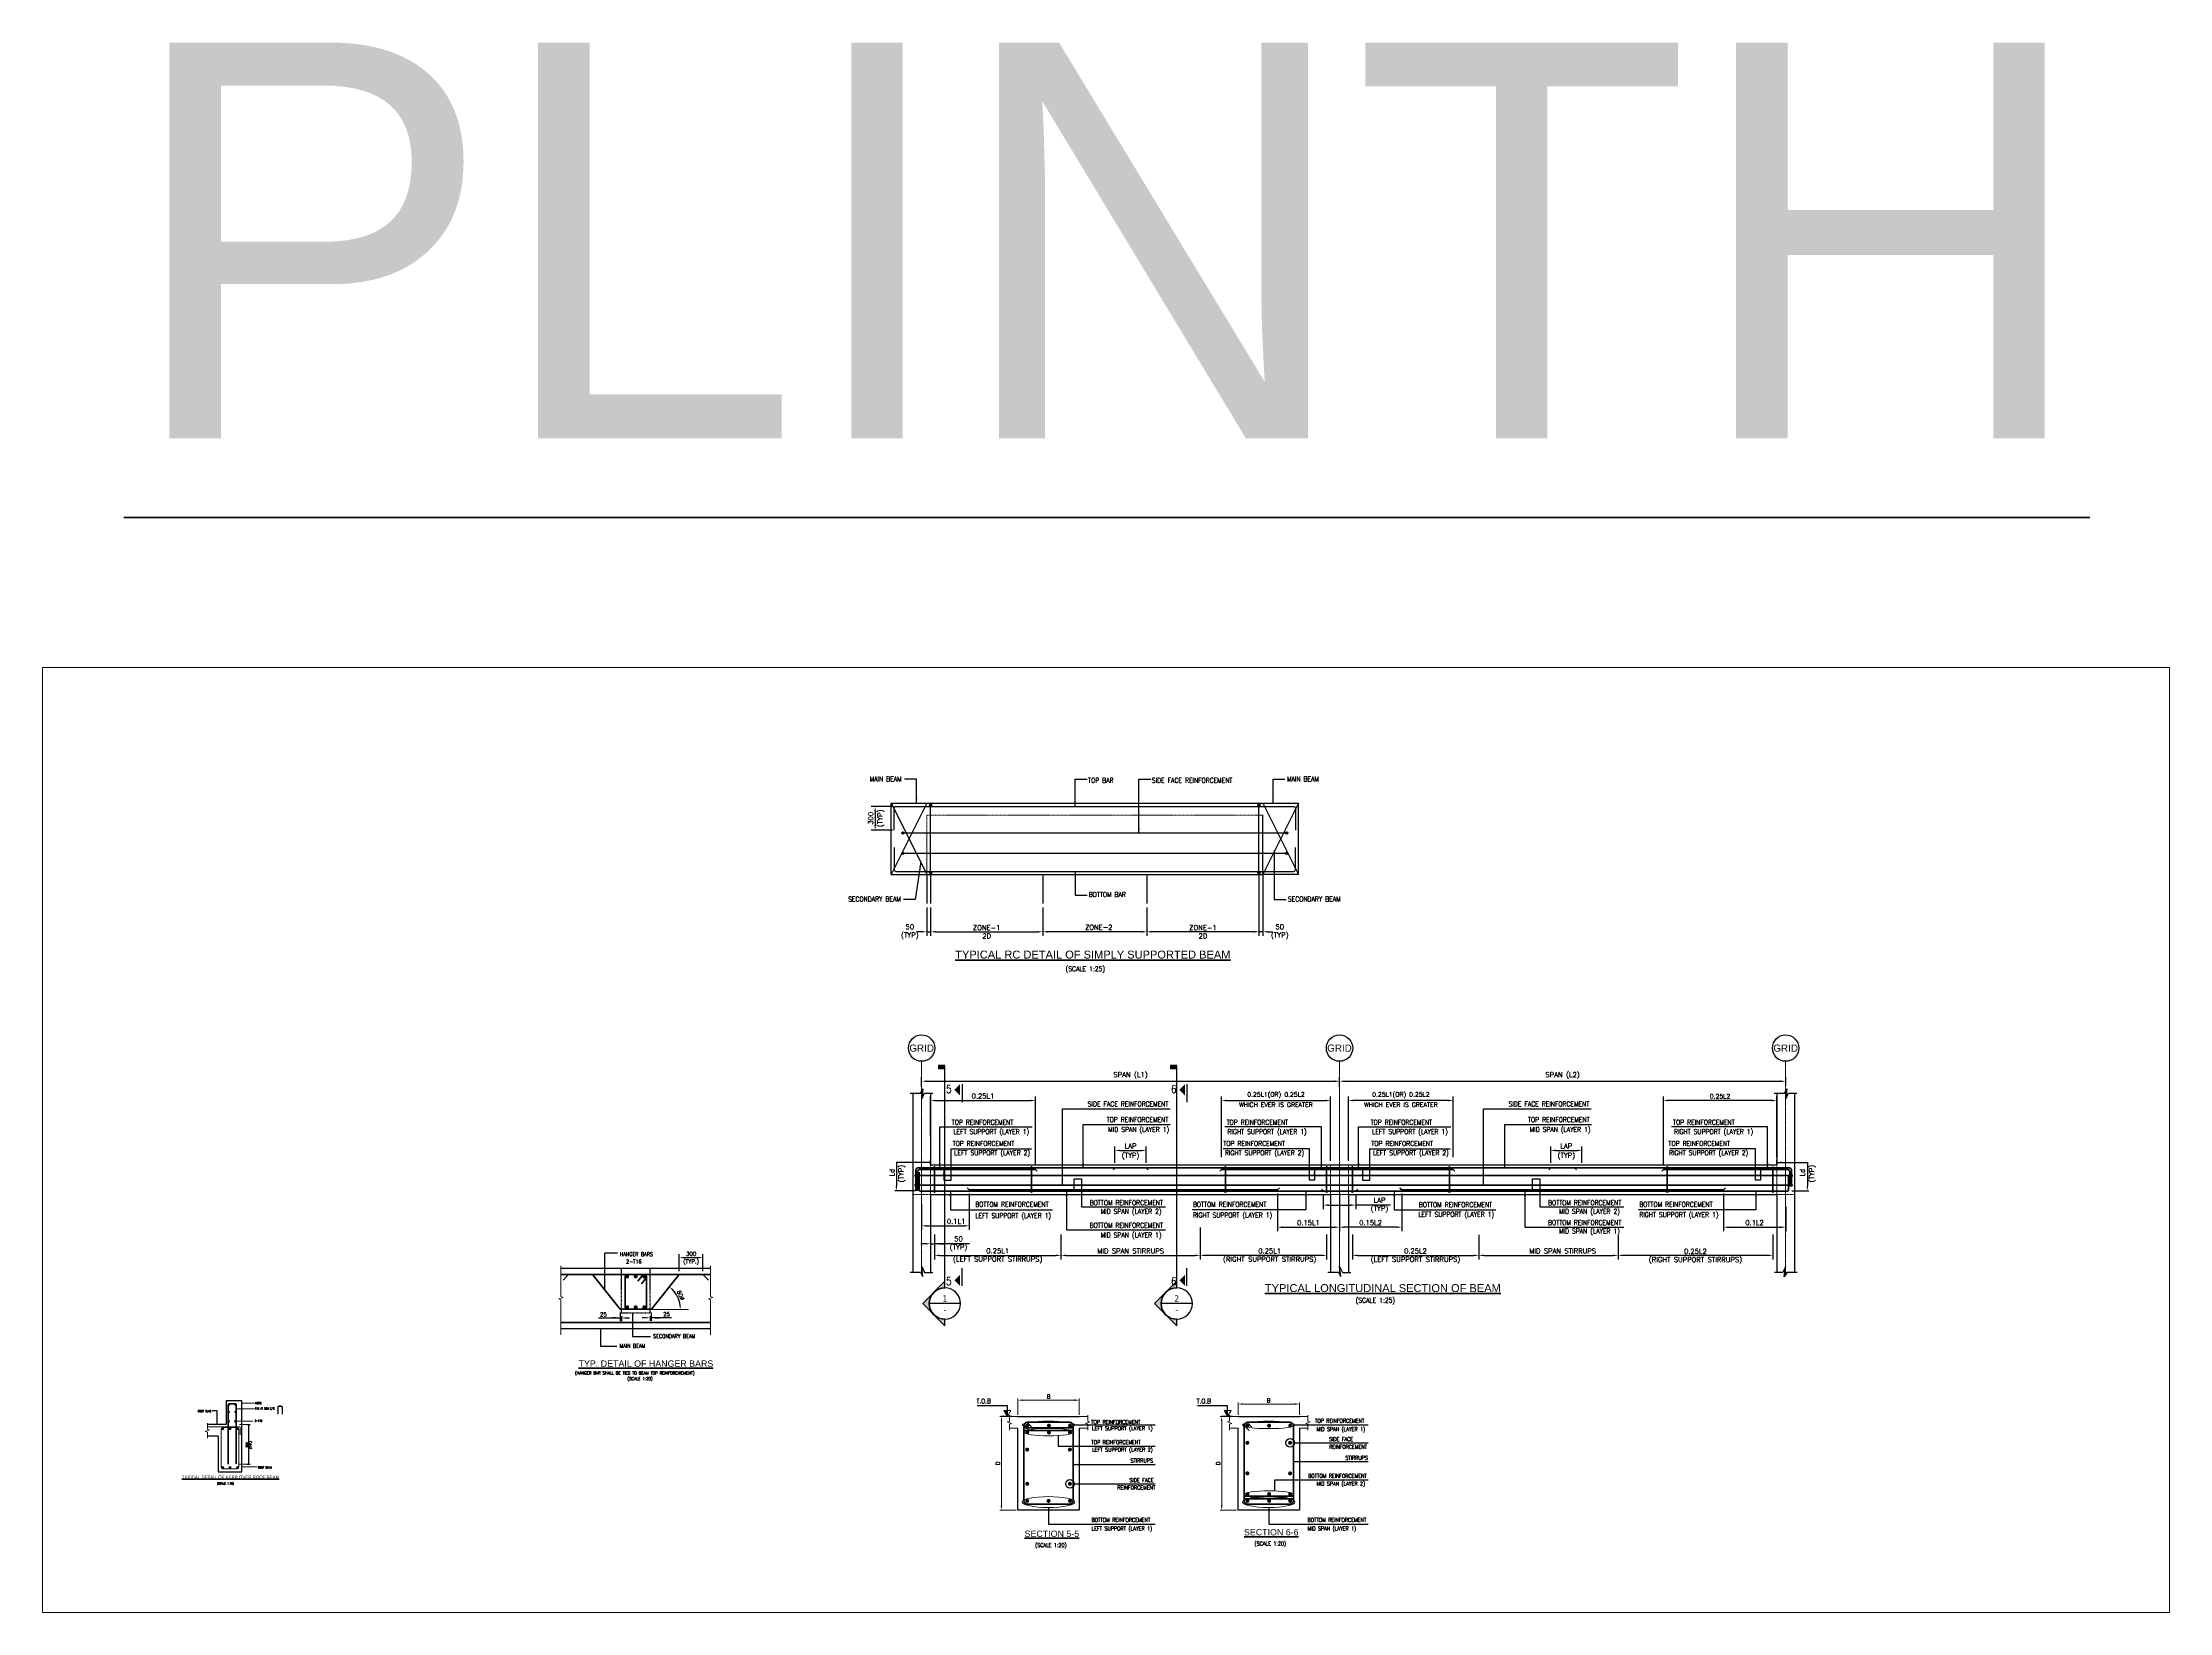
# Model space of a CAD drawing. Header units: millimetres. Extents: x 187381 to 885080, y 3378 to 168095.
# Drawn here: x 406433 to 433304, y 3378 to 23212 of the extents above; entities that cross this region are included whole.
import ezdxf
from ezdxf.enums import TextEntityAlignment as Align
from ezdxf.lldxf.tags import DXFTag

# ---------------------------------------------------------------- set-up
doc = ezdxf.new("R2010")
doc.units = ezdxf.units.MM
doc.header["$LTSCALE"] = 15
for name, pattern in [('CENTER', [2, 1.25, -0.25, 0.25, -0.25]), ('DOT', [6.35, 0, -6.35]), ('HIDDEN', [0.375, 0.25, -0.125])]:
    doc.linetypes.add(name, pattern=pattern)
for name, color, linetype in [('2C', 1, 'Continuous'), ('3C', 4, 'Continuous'), ('S-ANNO-HATS', 252, 'Continuous'), ('S-ANNO-SYMB', 3, 'Continuous'), ('S-ANNO-TEXT-T250', 3, 'Continuous'), ('S-CON2', 1, 'Continuous'), ('S-REIN-CON4', 4, 'Continuous'), ('SS-ANNO-DIMS', 1, 'Continuous'), ('WALL', 9, 'Continuous')]:
    doc.layers.add(name, color=color, linetype=linetype)
for name, color, linetype, lineweight in [('4C', 2, 'Continuous', 0), ('S-ANNO-LEAD', 1, 'Continuous', 20), ('S-Anno-Text', 3, 'Continuous', 30), ('S-ANNO-TEXT-T300', 3, 'Continuous', 30), ('S-ANNO-TEXT-T400', 4, 'Continuous', 40), ('S-BEAM-CON4', 4, 'Continuous', 40), ('S-COLS-PATT-OVER', 252, 'Continuous', 5), ('S-GRID', 8, 'CENTER', 9), ('S-GRID-DIMS', 9, 'Continuous', 18), ('S-GRID-DIMS-400', 1, 'Continuous', 9), ('S-HID2', 8, 'HIDDEN', 20), ('S-PLAN-CON2', 1, 'Continuous', 20), ('S-SECT-CON1', 8, 'Continuous', 9), ('S-SECT-CON2', 1, 'Continuous', 20), ('S-SECT-CON4', 4, 'Continuous', 40), ('S-SLAB-HID1', 8, 'HIDDEN', 9), ('S_DIM', 1, 'Continuous', 20), ('S_EXISTING', 11, 'PHANTOM', 5)]:
    doc.layers.add(name, color=color, linetype=linetype, lineweight=lineweight)
doc.styles.add('ARIAL', font='arial.ttf')
doc.styles.add('Romans', font='romans.shx')
doc.styles.add('ROMANS-TITLE', font='ROMANS.shx', dxfattribs={"width": 0.8})
doc.styles.add('T250-SCALE1', font='romans.shx', dxfattribs={"width": 0.8})
doc.styles.add('Tahoma', font='tahoma.ttf')
tags = doc.linetypes.add('PHANTOM', pattern=[2.5, 1.25, -0.25, 0.25, -0.25, 0.25, -0.25]).pattern_tags.tags
tags[14:15] = [DXFTag(74, 4), DXFTag(75, 0), DXFTag(340, '0'), DXFTag(46, 1.0), DXFTag(50, 0.0), DXFTag(44, 0.0), DXFTag(45, 0.0)]
tags[12:13] = [DXFTag(74, 4), DXFTag(75, 0), DXFTag(340, '0'), DXFTag(46, 1.0), DXFTag(50, 0.0), DXFTag(44, 0.0), DXFTag(45, 0.0)]
tags[10:11] = [DXFTag(74, 4), DXFTag(75, 0), DXFTag(340, '0'), DXFTag(46, 1.0), DXFTag(50, 0.0), DXFTag(44, 0.0), DXFTag(45, 0.0)]
tags[8:9] = [DXFTag(74, 4), DXFTag(75, 0), DXFTag(340, '0'), DXFTag(46, 1.0), DXFTag(50, 0.0), DXFTag(44, 0.0), DXFTag(45, 0.0)]
tags[6:7] = [DXFTag(74, 4), DXFTag(75, 0), DXFTag(340, '0'), DXFTag(46, 1.0), DXFTag(50, 0.0), DXFTag(44, 0.0), DXFTag(45, 0.0)]
tags[4:5] = [DXFTag(74, 4), DXFTag(75, 0), DXFTag(340, '0'), DXFTag(46, 1.0), DXFTag(50, 0.0), DXFTag(44, 0.0), DXFTag(45, 0.0)]
doc.dimstyles.new('Addhar_75', dxfattribs={"dimscale": 75, "dimtxt": 2.5, "dimasz": 3, "dimexe": 3, "dimexo": 3, "dimgap": 1, "dimtad": 1, "dimdec": 0, "dimzin": 1, "dimdsep": 46, "dimtxsty": 'Romans', "dimcen": -3, "dimdle": 1, "dimclrd": 8, "dimclre": 8, "dimclrt": 3, "dimadec": 0, "dimazin": 0, "dimtfac": 1, "dimtdec": 0, "dimtofl": 0, "dimtmove": 0, "dimatfit": 3, "dimfxl": 1, "dimtvp": 2, "dimtolj": 1, "dimtzin": 0, "dimarcsym": 0})
doc.dimstyles.new('LEADER-SCALE1', dxfattribs={"dimtxt": 3, "dimasz": 2, "dimexe": 1, "dimexo": 1, "dimgap": 1, "dimtad": 1, "dimdec": 0, "dimzin": 1, "dimdsep": 46, "dimtxsty": 'T250-SCALE1', "dimcen": -3, "dimdle": 1, "dimclrt": 3, "dimadec": 0, "dimazin": 0, "dimtfac": 1, "dimtdec": 0, "dimtofl": 0, "dimtmove": 0, "dimatfit": 3, "dimfxl": 1, "dimtvp": 2, "dimtolj": 1, "dimtzin": 0, "dimarcsym": 0})
doc.dimstyles.new('MRF_150', dxfattribs={"dimscale": 150, "dimtxt": 3, "dimasz": 3, "dimexe": 1, "dimexo": 1, "dimgap": 1, "dimtad": 1, "dimdec": 0, "dimzin": 1, "dimdsep": 46, "dimtxsty": 'Romans', "dimcen": -3, "dimdle": 1, "dimclrd": 256, "dimclre": 256, "dimclrt": 3, "dimadec": 0, "dimazin": 0, "dimtfac": 1, "dimtdec": 0, "dimtofl": 0, "dimtmove": 0, "dimatfit": 3, "dimfxl": 1, "dimtvp": 2, "dimtolj": 1, "dimtzin": 0, "dimlwd": -1, "dimlwe": -1, "dimarcsym": 0})
doc.dimstyles.new('S-DIMS-100', dxfattribs={"dimscale": 100, "dimtxt": 2.5, "dimasz": 2, "dimexe": 1.5, "dimexo": 1.5, "dimgap": 1, "dimtad": 1, "dimdec": 0, "dimzin": 1, "dimdsep": 46, "dimtxsty": 'Romans', "dimblk": 'OBLIQUE', "dimcen": 2, "dimdle": 1, "dimclrd": 1, "dimclre": 1, "dimclrt": 3, "dimadec": 0, "dimazin": 0, "dimtfac": 1, "dimtdec": 0, "dimtix": 1, "dimtmove": 2, "dimatfit": 3, "dimfxl": 1, "dimtvp": 2, "dimtolj": 1, "dimtzin": 0, "dimarcsym": 0})

# ---------------------------------------------------------------- blocks, each defined once
blk = doc.blocks.new('_Oblique')
at = {"color": 0, "linetype": 'ByBlock', "lineweight": -2}
blk.add_line((-0.5, -0.5), (0.5, 0.5), dxfattribs=at)
blk = doc.blocks.new('*D404')
at = {"layer": 'SS-ANNO-DIMS', "color": 1, "lineweight": -2, "transparency": 16777216}
for p, q in [((414477, 7688), (414477, 7903)), ((414777, 7688), (414777, 7903))]:
    blk.add_line(p, q, dxfattribs=at)
at = {"layer": 'SS-ANNO-DIMS', "lineweight": -2, "transparency": 16777216}
blk.add_line((414527, 7863), (414727, 7863), dxfattribs=at)
at = {"layer": 'SS-ANNO-DIMS', "transparency": 16777216}
for points in [[(414527, 7871), (414527, 7855), (414477, 7863)], [(414727, 7871), (414727, 7855), (414777, 7863)]]:
    blk.add_solid(points, dxfattribs=at)
at = {"layer": 'SS-ANNO-DIMS', "color": 3, "transparency": 16777216, "char_height": 50, "attachment_point": 5, "style": 'Romans'}
for s, insert in [('\\A1;(TYP.)', (414627, 7805)), ('\\A1;300', (414627, 7908))]:
    blk.add_mtext(s, dxfattribs=dict(at, insert=insert))
blk = doc.blocks.new('*D405')
at = {"layer": 'SS-ANNO-DIMS', "lineweight": -2, "transparency": 16777216}
for p, q in [((414058, 7101), (414008, 7101)), ((414124, 7101), (414108, 7101)), ((414124, 7101), (414108, 7101)), ((414378, 7101), (414124, 7101)), ((414174, 7101), (414224, 7101))]:
    blk.add_line(p, q, dxfattribs=at)
at = {"layer": 'SS-ANNO-DIMS', "color": 1, "lineweight": -2, "transparency": 16777216}
for p, q in [((414108, 7123), (414108, 7061)), ((414124, 7168), (414124, 7061))]:
    blk.add_line(p, q, dxfattribs=at)
at = {"layer": 'SS-ANNO-DIMS', "transparency": 16777216}
for points in [[(414058, 7109), (414058, 7092), (414108, 7101)], [(414174, 7109), (414174, 7092), (414124, 7101)]]:
    blk.add_solid(points, dxfattribs=at)
at = {"layer": 'SS-ANNO-DIMS', "color": 3, "transparency": 16777216, "insert": (414317, 7146), "char_height": 50, "attachment_point": 5, "style": 'Romans'}
blk.add_mtext('\\A1;25', dxfattribs=at)
blk = doc.blocks.new('*D406')
at = {"layer": 'SS-ANNO-DIMS', "lineweight": -2, "transparency": 16777216}
blk.add_arc((414124, 7207), 367, 7.8195, 43.5312, dxfattribs=at)
at = {"layer": 'SS-ANNO-DIMS', "transparency": 16777216}
for points in [[(414384, 7453), (414395, 7466), (414353, 7493)], [(414496, 7257), (414479, 7256), (414491, 7207)]]:
    blk.add_solid(points, dxfattribs=at)
at = {"layer": 'SS-ANNO-DIMS', "color": 3, "transparency": 16777216, "insert": (414495, 7385), "char_height": 50, "attachment_point": 5, "rotation": 295.6753, "style": 'Romans'}
blk.add_mtext('\\A1;60%%C', dxfattribs=at)
blk = doc.blocks.new('*D407')
at = {"layer": 'SS-ANNO-DIMS', "lineweight": -2, "transparency": 16777216}
for p, q in [((413458, 7098), (413732, 7098)), ((413682, 7098), (413632, 7098)), ((413732, 7098), (413748, 7098)), ((413732, 7098), (413748, 7098)), ((413798, 7098), (413848, 7098))]:
    blk.add_line(p, q, dxfattribs=at)
at = {"layer": 'SS-ANNO-DIMS', "color": 1, "lineweight": -2, "transparency": 16777216}
for p, q in [((413732, 7168), (413732, 7058)), ((413748, 7123), (413748, 7058))]:
    blk.add_line(p, q, dxfattribs=at)
at = {"layer": 'SS-ANNO-DIMS', "transparency": 16777216}
for points in [[(413682, 7107), (413682, 7090), (413732, 7098)], [(413798, 7107), (413798, 7090), (413748, 7098)]]:
    blk.add_solid(points, dxfattribs=at)
at = {"layer": 'SS-ANNO-DIMS', "color": 3, "transparency": 16777216, "insert": (413519, 7143), "char_height": 50, "attachment_point": 5, "style": 'Romans'}
blk.add_mtext('\\A1;25', dxfattribs=at)
blk = doc.blocks.new('*D375')
at = {"layer": 'SS-ANNO-DIMS', "color": 1, "lineweight": -2, "transparency": 16777216}
for p, q in [((419982, 9059), (419982, 9265)), ((420376, 9059), (420376, 9265))]:
    blk.add_line(p, q, dxfattribs=at)
at = {"layer": 'SS-ANNO-DIMS', "lineweight": -2, "transparency": 16777216}
blk.add_line((420045, 9215), (420313, 9215), dxfattribs=at)
at = {"layer": 'SS-ANNO-DIMS', "transparency": 16777216}
for points in [[(420045, 9225), (420045, 9204), (419982, 9215)], [(420313, 9225), (420313, 9204), (420376, 9215)]]:
    blk.add_solid(points, dxfattribs=at)
at = {"layer": 'SS-ANNO-DIMS', "color": 3, "transparency": 16777216, "char_height": 62.5, "attachment_point": 5, "style": 'Romans'}
for s, insert in [('\\A1;(TYP)', (420179, 9142)), ('\\A1;LAP', (420179, 9271))]:
    blk.add_mtext(s, dxfattribs=dict(at, insert=insert))
blk = doc.blocks.new('*D376')
at = {"layer": 'SS-ANNO-DIMS', "color": 1, "lineweight": -2, "transparency": 16777216}
for p, q in [((418139, 8669), (418139, 8212)), ((417539, 8538), (417539, 8212))]:
    blk.add_line(p, q, dxfattribs=at)
at = {"layer": 'SS-ANNO-DIMS', "lineweight": -2, "transparency": 16777216}
blk.add_line((417602, 8262), (418077, 8262), dxfattribs=at)
at = {"layer": 'SS-ANNO-DIMS', "transparency": 16777216}
for points in [[(417602, 8273), (417602, 8252), (417539, 8262)], [(418077, 8273), (418077, 8252), (418139, 8262)]]:
    blk.add_solid(points, dxfattribs=at)
at = {"layer": 'SS-ANNO-DIMS', "color": 3, "transparency": 16777216, "insert": (417975, 8319), "char_height": 62.5, "attachment_point": 5, "style": 'Romans'}
blk.add_mtext('\\A1;0.1L1', dxfattribs=at)
blk = doc.blocks.new('*D377')
at = {"layer": 'SS-ANNO-DIMS', "color": 1, "lineweight": -2, "transparency": 16777216}
for p, q in [((421326, 9130), (421326, 9896)), ((422706, 9084), (422706, 9896))]:
    blk.add_line(p, q, dxfattribs=at)
at = {"layer": 'SS-ANNO-DIMS', "lineweight": -2, "transparency": 16777216}
blk.add_line((421389, 9846), (422644, 9846), dxfattribs=at)
at = {"layer": 'SS-ANNO-DIMS', "transparency": 16777216}
for points in [[(421389, 9856), (421389, 9835), (421326, 9846)], [(422644, 9856), (422644, 9835), (422706, 9846)]]:
    blk.add_solid(points, dxfattribs=at)
at = {"layer": 'SS-ANNO-DIMS', "color": 3, "transparency": 16777216, "char_height": 62.5, "attachment_point": 5, "style": 'Romans'}
for s, insert in [('\\A1;{\\H0.9x;0.25L1(OR) 0.25L2', (422016, 9913)), ('\\A1;{\\H0.9x;WHICH EVER IS GREATER}}', (422016, 9792))]:
    blk.add_mtext(s, dxfattribs=dict(at, insert=insert))
blk = doc.blocks.new('*D408')
at = {"layer": 'SS-ANNO-DIMS', "color": 1, "lineweight": -2, "transparency": 16777216}
for p, q in [((417652, 9396), (417652, 9896)), ((418977, 9024), (418977, 9896))]:
    blk.add_line(p, q, dxfattribs=at)
at = {"layer": 'SS-ANNO-DIMS', "lineweight": -2, "transparency": 16777216}
blk.add_line((417714, 9846), (418914, 9846), dxfattribs=at)
at = {"layer": 'SS-ANNO-DIMS', "transparency": 16777216}
for points in [[(417714, 9856), (417714, 9835), (417652, 9846)], [(418914, 9856), (418914, 9835), (418977, 9846)]]:
    blk.add_solid(points, dxfattribs=at)
at = {"layer": 'SS-ANNO-DIMS', "color": 3, "transparency": 16777216, "insert": (418314, 9902), "char_height": 62.5, "attachment_point": 5, "style": 'Romans'}
blk.add_mtext('\\A1;0.25L1', dxfattribs=at)
blk = doc.blocks.new('A$C6B4B2352')
at = {"layer": 'S-ANNO-HATS'}
h = blk.add_hatch(color=6, dxfattribs=at)
h.dxf.hatch_style = 1
edge = h.paths.add_edge_path()
edge.add_arc((-7.5, 0), 7.5, 0, 360)
at = {"layer": 'S-REIN-CON4'}
blk.add_circle((-7.5, 0), 7.5, dxfattribs=at)
blk = doc.blocks.new('*D378')
at = {"layer": 'SS-ANNO-DIMS', "color": 1, "lineweight": -2, "transparency": 16777216}
for p, q in [((417539, 10023), (417539, 10139)), ((422819, 10035), (422819, 10139))]:
    blk.add_line(p, q, dxfattribs=at)
at = {"layer": 'SS-ANNO-DIMS', "lineweight": -2, "transparency": 16777216}
blk.add_line((417602, 10089), (422756, 10089), dxfattribs=at)
at = {"layer": 'SS-ANNO-DIMS', "transparency": 16777216}
for points in [[(417602, 10100), (417602, 10079), (417539, 10089)], [(422756, 10100), (422756, 10079), (422819, 10089)]]:
    blk.add_solid(points, dxfattribs=at)
at = {"layer": 'SS-ANNO-DIMS', "color": 3, "transparency": 16777216, "insert": (420179, 10162), "char_height": 62.5, "attachment_point": 5, "style": 'Romans'}
blk.add_mtext('\\A1;SPAN (L1)', dxfattribs=at)
blk = doc.blocks.new('*D379')
at = {"layer": 'SS-ANNO-DIMS', "color": 1, "lineweight": -2, "transparency": 16777216}
for p, q in [((422819, 10023), (422819, 10139)), ((428455, 10037), (428455, 10139))]:
    blk.add_line(p, q, dxfattribs=at)
at = {"layer": 'SS-ANNO-DIMS', "lineweight": -2, "transparency": 16777216}
blk.add_line((422881, 10089), (428392, 10089), dxfattribs=at)
at = {"layer": 'SS-ANNO-DIMS', "transparency": 16777216}
for points in [[(422881, 10100), (422881, 10079), (422819, 10089)], [(428392, 10100), (428392, 10079), (428455, 10089)]]:
    blk.add_solid(points, dxfattribs=at)
at = {"layer": 'SS-ANNO-DIMS', "color": 3, "transparency": 16777216, "insert": (425637, 10162), "char_height": 62.5, "attachment_point": 5, "style": 'Romans'}
blk.add_mtext('\\A1;SPAN (L2)', dxfattribs=at)
blk = doc.blocks.new('*D380')
at = {"layer": 'SS-ANNO-DIMS', "color": 1, "lineweight": -2, "transparency": 16777216}
for p, q in [((422931, 9084), (422931, 9896)), ((424256, 9130), (424256, 9896))]:
    blk.add_line(p, q, dxfattribs=at)
at = {"layer": 'SS-ANNO-DIMS', "lineweight": -2, "transparency": 16777216}
blk.add_line((424194, 9846), (422994, 9846), dxfattribs=at)
at = {"layer": 'SS-ANNO-DIMS', "transparency": 16777216}
for points in [[(422994, 9856), (422994, 9835), (422931, 9846)], [(424194, 9856), (424194, 9835), (424256, 9846)]]:
    blk.add_solid(points, dxfattribs=at)
at = {"layer": 'SS-ANNO-DIMS', "color": 3, "transparency": 16777216, "char_height": 62.5, "attachment_point": 5, "style": 'Romans'}
for s, insert in [('\\A1;{\\H0.9x;0.25L1(OR) 0.25L2', (423594, 9913)), ('\\A1;{\\H0.9x;WHICH EVER IS GREATER}}', (423594, 9792))]:
    blk.add_mtext(s, dxfattribs=dict(at, insert=insert))
blk = doc.blocks.new('*D381')
at = {"layer": 'SS-ANNO-DIMS', "color": 1, "lineweight": -2, "transparency": 16777216}
for p, q in [((425487, 9059), (425487, 9265)), ((425881, 9059), (425881, 9265))]:
    blk.add_line(p, q, dxfattribs=at)
at = {"layer": 'SS-ANNO-DIMS', "lineweight": -2, "transparency": 16777216}
blk.add_line((425550, 9215), (425818, 9215), dxfattribs=at)
at = {"layer": 'SS-ANNO-DIMS', "transparency": 16777216}
for points in [[(425550, 9225), (425550, 9204), (425487, 9215)], [(425818, 9225), (425818, 9204), (425881, 9215)]]:
    blk.add_solid(points, dxfattribs=at)
at = {"layer": 'SS-ANNO-DIMS', "color": 3, "transparency": 16777216, "char_height": 62.5, "attachment_point": 5, "style": 'Romans'}
for s, insert in [('\\A1;(TYP)', (425684, 9142)), ('\\A1;LAP', (425684, 9271))]:
    blk.add_mtext(s, dxfattribs=dict(at, insert=insert))
blk = doc.blocks.new('*D382')
at = {"layer": 'SS-ANNO-DIMS', "color": 1, "lineweight": -2, "transparency": 16777216}
for p, q in [((426910, 9024), (426910, 9896)), ((428342, 9130), (428342, 9896))]:
    blk.add_line(p, q, dxfattribs=at)
at = {"layer": 'SS-ANNO-DIMS', "lineweight": -2, "transparency": 16777216}
blk.add_line((428280, 9846), (426972, 9846), dxfattribs=at)
at = {"layer": 'SS-ANNO-DIMS', "transparency": 16777216}
for points in [[(426972, 9856), (426972, 9835), (426910, 9846)], [(428280, 9856), (428280, 9835), (428342, 9846)]]:
    blk.add_solid(points, dxfattribs=at)
at = {"layer": 'SS-ANNO-DIMS', "color": 3, "transparency": 16777216, "char_height": 62.5, "attachment_point": 5, "style": 'Romans'}
for s, insert in [('\\A1;{\\H0.9x;0.25L2', (427626, 9899)), ('\\A1;}', (427626, 9789))]:
    blk.add_mtext(s, dxfattribs=dict(at, insert=insert))
blk = doc.blocks.new('*D383')
at = {"layer": 'SS-ANNO-DIMS', "color": 1, "lineweight": -2, "transparency": 16777216}
for p, q in [((422034, 8669), (422034, 8195)), ((422819, 8669), (422819, 8195))]:
    blk.add_line(p, q, dxfattribs=at)
at = {"layer": 'SS-ANNO-DIMS', "lineweight": -2, "transparency": 16777216}
blk.add_line((422096, 8245), (422756, 8245), dxfattribs=at)
at = {"layer": 'SS-ANNO-DIMS', "transparency": 16777216}
for points in [[(422096, 8256), (422096, 8235), (422034, 8245)], [(422756, 8256), (422756, 8235), (422819, 8245)]]:
    blk.add_solid(points, dxfattribs=at)
at = {"layer": 'SS-ANNO-DIMS', "color": 3, "transparency": 16777216, "insert": (422426, 8302), "char_height": 62.5, "attachment_point": 5, "style": 'Romans'}
blk.add_mtext('\\A1;0.15L1', dxfattribs=at)
blk = doc.blocks.new('*D384')
at = {"layer": 'SS-ANNO-DIMS', "color": 1, "lineweight": -2, "transparency": 16777216}
for p, q in [((422819, 8669), (422819, 8195)), ((423604, 8669), (423604, 8195))]:
    blk.add_line(p, q, dxfattribs=at)
at = {"layer": 'SS-ANNO-DIMS', "lineweight": -2, "transparency": 16777216}
blk.add_line((423541, 8245), (422881, 8245), dxfattribs=at)
at = {"layer": 'SS-ANNO-DIMS', "transparency": 16777216}
for points in [[(422881, 8256), (422881, 8235), (422819, 8245)], [(423541, 8256), (423541, 8235), (423604, 8245)]]:
    blk.add_solid(points, dxfattribs=at)
at = {"layer": 'SS-ANNO-DIMS', "color": 3, "transparency": 16777216, "insert": (423211, 8302), "char_height": 62.5, "attachment_point": 5, "style": 'Romans'}
blk.add_mtext('\\A1;0.15L2', dxfattribs=at)
blk = doc.blocks.new('*D385')
at = {"layer": 'SS-ANNO-DIMS', "color": 1, "lineweight": -2, "transparency": 16777216}
for p, q in [((427670, 8669), (427670, 8195)), ((428455, 8501), (428455, 8195))]:
    blk.add_line(p, q, dxfattribs=at)
at = {"layer": 'SS-ANNO-DIMS', "lineweight": -2, "transparency": 16777216}
blk.add_line((427732, 8245), (428392, 8245), dxfattribs=at)
at = {"layer": 'SS-ANNO-DIMS', "transparency": 16777216}
for points in [[(427732, 8256), (427732, 8235), (427670, 8245)], [(428392, 8256), (428392, 8235), (428455, 8245)]]:
    blk.add_solid(points, dxfattribs=at)
at = {"layer": 'SS-ANNO-DIMS', "color": 3, "transparency": 16777216, "insert": (428062, 8302), "char_height": 62.5, "attachment_point": 5, "style": 'Romans'}
blk.add_mtext('\\A1;0.1L2', dxfattribs=at)
blk = doc.blocks.new('*D386')
at = {"layer": 'SS-ANNO-DIMS', "color": 1, "lineweight": -2, "transparency": 16777216}
for p, q in [((422614, 8649), (422614, 8474)), ((423023, 8649), (423023, 8474))]:
    blk.add_line(p, q, dxfattribs=at)
at = {"layer": 'SS-ANNO-DIMS', "lineweight": -2, "transparency": 16777216}
for p, q in [((422677, 8524), (422960, 8524)), ((423461, 8524), (423023, 8524))]:
    blk.add_line(p, q, dxfattribs=at)
at = {"layer": 'SS-ANNO-DIMS', "transparency": 16777216}
for points in [[(422677, 8535), (422677, 8514), (422614, 8524)], [(422960, 8535), (422960, 8514), (423023, 8524)]]:
    blk.add_solid(points, dxfattribs=at)
at = {"layer": 'SS-ANNO-DIMS', "color": 3, "transparency": 16777216, "insert": (423324, 8524), "char_height": 62.5, "attachment_point": 5, "style": 'Romans'}
blk.add_mtext('\\A1;LAP\\P(TYP)', dxfattribs=at)
blk = doc.blocks.new('*D387')
at = {"layer": 'SS-ANNO-DIMS', "color": 1, "lineweight": -2, "transparency": 16777216}
for p, q in [((417702, 8151), (417702, 7839)), ((419299, 8137), (419299, 7839))]:
    blk.add_line(p, q, dxfattribs=at)
at = {"layer": 'SS-ANNO-DIMS', "lineweight": -2, "transparency": 16777216}
blk.add_line((417764, 7889), (419237, 7889), dxfattribs=at)
at = {"layer": 'SS-ANNO-DIMS', "transparency": 16777216}
for points in [[(417764, 7900), (417764, 7879), (417702, 7889)], [(419237, 7900), (419237, 7879), (419299, 7889)]]:
    blk.add_solid(points, dxfattribs=at)
at = {"layer": 'SS-ANNO-DIMS', "color": 3, "transparency": 16777216, "insert": (418500, 7884), "char_height": 62.5, "attachment_point": 5, "style": 'Romans'}
blk.add_mtext('\\A1;0.25L1 \\P(LEFT SUPPORT STIRRUPS)', dxfattribs=at)
blk = doc.blocks.new('*D388')
at = {"layer": 'SS-ANNO-DIMS', "color": 1, "lineweight": -2, "transparency": 16777216}
for p, q in [((419299, 8151), (419299, 7839)), ((421059, 8241), (421059, 7839))]:
    blk.add_line(p, q, dxfattribs=at)
at = {"layer": 'SS-ANNO-DIMS', "lineweight": -2, "transparency": 16777216}
blk.add_line((419362, 7889), (420996, 7889), dxfattribs=at)
at = {"layer": 'SS-ANNO-DIMS', "transparency": 16777216}
for points in [[(419362, 7900), (419362, 7879), (419299, 7889)], [(420996, 7900), (420996, 7879), (421059, 7889)]]:
    blk.add_solid(points, dxfattribs=at)
at = {"layer": 'SS-ANNO-DIMS', "color": 3, "transparency": 16777216, "insert": (420179, 7945), "char_height": 62.5, "attachment_point": 5, "style": 'Romans'}
blk.add_mtext('\\A1;MID SPAN STIRRUPS', dxfattribs=at)
blk = doc.blocks.new('*D389')
at = {"layer": 'SS-ANNO-DIMS', "color": 1, "lineweight": -2, "transparency": 16777216}
for p, q in [((421059, 8241), (421059, 7839)), ((422656, 8151), (422656, 7839))]:
    blk.add_line(p, q, dxfattribs=at)
at = {"layer": 'SS-ANNO-DIMS', "lineweight": -2, "transparency": 16777216}
blk.add_line((422594, 7889), (421121, 7889), dxfattribs=at)
at = {"layer": 'SS-ANNO-DIMS', "transparency": 16777216}
for points in [[(421121, 7900), (421121, 7879), (421059, 7889)], [(422594, 7900), (422594, 7879), (422656, 7889)]]:
    blk.add_solid(points, dxfattribs=at)
at = {"layer": 'SS-ANNO-DIMS', "color": 3, "transparency": 16777216, "insert": (421936, 7883), "char_height": 62.5, "attachment_point": 5, "style": 'Romans'}
blk.add_mtext('\\A1;0.25L1 \\P(RIGHT SUPPORT STIRRUPS)', dxfattribs=at)
blk = doc.blocks.new('*D390')
at = {"layer": 'SS-ANNO-DIMS', "color": 1, "lineweight": -2, "transparency": 16777216}
for p, q in [((422981, 8151), (422981, 7839)), ((424578, 8133), (424578, 7839))]:
    blk.add_line(p, q, dxfattribs=at)
at = {"layer": 'SS-ANNO-DIMS', "lineweight": -2, "transparency": 16777216}
blk.add_line((423044, 7889), (424516, 7889), dxfattribs=at)
at = {"layer": 'SS-ANNO-DIMS', "transparency": 16777216}
for points in [[(423044, 7900), (423044, 7879), (422981, 7889)], [(424516, 7900), (424516, 7879), (424578, 7889)]]:
    blk.add_solid(points, dxfattribs=at)
at = {"layer": 'SS-ANNO-DIMS', "color": 3, "transparency": 16777216, "insert": (423778, 7882), "char_height": 62.5, "attachment_point": 5, "style": 'Romans'}
blk.add_mtext('\\A1;0.25L2 \\P(LEFT SUPPORT STIRRUPS)', dxfattribs=at)
blk = doc.blocks.new('*D391')
at = {"layer": 'SS-ANNO-DIMS', "color": 1, "lineweight": -2, "transparency": 16777216}
for p, q in [((424578, 8149), (424578, 7839)), ((426338, 8140), (426338, 7839))]:
    blk.add_line(p, q, dxfattribs=at)
at = {"layer": 'SS-ANNO-DIMS', "lineweight": -2, "transparency": 16777216}
blk.add_line((424641, 7889), (426275, 7889), dxfattribs=at)
at = {"layer": 'SS-ANNO-DIMS', "transparency": 16777216}
for points in [[(424641, 7900), (424641, 7879), (424578, 7889)], [(426275, 7900), (426275, 7879), (426338, 7889)]]:
    blk.add_solid(points, dxfattribs=at)
at = {"layer": 'SS-ANNO-DIMS', "color": 3, "transparency": 16777216, "insert": (425637, 7945), "char_height": 62.5, "attachment_point": 5, "style": 'Romans'}
blk.add_mtext('\\A1;MID SPAN STIRRUPS', dxfattribs=at)
blk = doc.blocks.new('*D392')
at = {"layer": 'SS-ANNO-DIMS', "color": 1, "lineweight": -2, "transparency": 16777216}
for p, q in [((426338, 8130), (426338, 7839)), ((428292, 8151), (428292, 7839))]:
    blk.add_line(p, q, dxfattribs=at)
at = {"layer": 'SS-ANNO-DIMS', "lineweight": -2, "transparency": 16777216}
blk.add_line((428230, 7889), (426400, 7889), dxfattribs=at)
at = {"layer": 'SS-ANNO-DIMS', "transparency": 16777216}
for points in [[(426400, 7900), (426400, 7879), (426338, 7889)], [(428230, 7900), (428230, 7879), (428292, 7889)]]:
    blk.add_solid(points, dxfattribs=at)
at = {"layer": 'SS-ANNO-DIMS', "color": 3, "transparency": 16777216, "insert": (427315, 7878), "char_height": 62.5, "attachment_point": 5, "style": 'Romans'}
blk.add_mtext('\\A1;0.25L2 \\P(RIGHT SUPPORT STIRRUPS)', dxfattribs=at)
blk = doc.blocks.new('*D393')
at = {"layer": 'SS-ANNO-DIMS', "color": 1, "lineweight": -2, "transparency": 16777216}
for p, q in [((417652, 8117), (417652, 7985)), ((417702, 8151), (417702, 7985))]:
    blk.add_line(p, q, dxfattribs=at)
at = {"layer": 'SS-ANNO-DIMS', "lineweight": -2, "transparency": 16777216}
for p, q in [((417589, 8035), (417527, 8035)), ((417652, 8035), (417702, 8035)), ((417652, 8035), (417702, 8035)), ((418142, 8035), (417702, 8035)), ((417764, 8035), (417827, 8035))]:
    blk.add_line(p, q, dxfattribs=at)
at = {"layer": 'SS-ANNO-DIMS', "transparency": 16777216}
for points in [[(417589, 8046), (417589, 8025), (417652, 8035)], [(417764, 8046), (417764, 8025), (417702, 8035)]]:
    blk.add_solid(points, dxfattribs=at)
at = {"layer": 'SS-ANNO-DIMS', "color": 3, "transparency": 16777216, "insert": (418005, 8035), "char_height": 62.5, "attachment_point": 5, "style": 'Romans'}
blk.add_mtext('\\A1;50\\P(TYP)', dxfattribs=at)
blk = doc.blocks.new('*U373')
blk.add_hatch(color=1).paths.add_polyline_path([(0.125, 4.733), (0.125, 4.677), (0, 4.677), (0, 4.733)])
h = blk.add_hatch(color=1)
edge = h.paths.add_edge_path()
edge.add_line((0, 0.312), (0, 0.442))
edge.add_line((0, 0.442), (0.442, 0))
edge.add_line((0.442, 0), (0, -0.442))
edge.add_line((0, -0.442), (0, -0.313))
edge.add_arc((0, 0), 0.312, 270, 450)
at = {"color": 1}
for p, q in [((0, 0.312), (0, 4.733)), ((-0.313, 0), (0.312, 0))]:
    blk.add_line(p, q, dxfattribs=at)
blk.add_lwpolyline([(0.125, 4.733), (0.125, 4.677), (0, 4.677), (0, 4.733)], close=True, dxfattribs=at)
blk.add_lwpolyline([(0, 0.312), (0, 0.442), (0.442, 0), (0, -0.442), (0, -0.313, 1)], format="xyb", close=True, dxfattribs=at)
blk.add_circle((0, 0), 0.312, dxfattribs=at)
at = {"style": 'Tahoma', "flags": 8}
blk.add_attdef('VIEWNUMBER', text='', height=0.125, dxfattribs=at).set_placement((0, 0), align=Align.BOTTOM_CENTER)
blk.add_attdef('SHEETNUMBER', text='', height=0.125, dxfattribs=at).set_placement((0, -0.063), align=Align.TOP_CENTER)
blk = doc.blocks.new('*U374')
blk.add_hatch(color=1).paths.add_polyline_path([(0.125, 4.733), (0.125, 4.677), (0, 4.677), (0, 4.733)])
h = blk.add_hatch(color=1)
edge = h.paths.add_edge_path()
edge.add_line((0, 0.312), (0, 0.442))
edge.add_line((0, 0.442), (0.442, 0))
edge.add_line((0.442, 0), (0, -0.442))
edge.add_line((0, -0.442), (0, -0.313))
edge.add_arc((0, 0), 0.312, 270, 450)
at = {"color": 1}
for p, q in [((0, 0.312), (0, 4.733)), ((-0.313, 0), (0.312, 0))]:
    blk.add_line(p, q, dxfattribs=at)
blk.add_lwpolyline([(0.125, 4.733), (0.125, 4.677), (0, 4.677), (0, 4.733)], close=True, dxfattribs=at)
blk.add_lwpolyline([(0, 0.312), (0, 0.442), (0.442, 0), (0, -0.442), (0, -0.313, 1)], format="xyb", close=True, dxfattribs=at)
blk.add_circle((0, 0), 0.312, dxfattribs=at)
at = {"style": 'Tahoma', "flags": 8}
blk.add_attdef('VIEWNUMBER', text='', height=0.125, dxfattribs=at).set_placement((0, 0), align=Align.BOTTOM_CENTER)
blk.add_attdef('SHEETNUMBER', text='', height=0.125, dxfattribs=at).set_placement((0, -0.063), align=Align.TOP_CENTER)
blk = doc.blocks.new('*D394')
at = {"layer": 'S_DIM', "transparency": 16777216}
for p, q in [((418735, 5855), (418528, 5855)), ((418548, 5795), (418548, 4730)), ((418735, 4670), (418528, 4670))]:
    blk.add_line(p, q, dxfattribs=at)
for points in [[(418538, 5795), (418558, 5795), (418548, 5855)], [(418538, 4730), (418558, 4730), (418548, 4670)]]:
    blk.add_solid(points, dxfattribs=at)
at = {"layer": 'S_DIM', "color": 3, "transparency": 16777216, "insert": (418503, 5262), "char_height": 50, "attachment_point": 5, "rotation": 90, "style": 'Romans'}
blk.add_mtext('\\A1;D', dxfattribs=at)
blk = doc.blocks.new('*D395')
at = {"layer": 'S_DIM', "transparency": 16777216}
for p, q in [((418755, 5875), (418755, 6080)), ((418815, 6060), (419470, 6060)), ((419530, 5875), (419530, 6080))]:
    blk.add_line(p, q, dxfattribs=at)
for points in [[(418815, 6070), (418815, 6050), (418755, 6060)], [(419470, 6070), (419470, 6050), (419530, 6060)]]:
    blk.add_solid(points, dxfattribs=at)
at = {"layer": 'S_DIM', "color": 3, "transparency": 16777216, "insert": (419143, 6105), "char_height": 50, "attachment_point": 5, "style": 'Romans'}
blk.add_mtext('\\A1;B', dxfattribs=at)
blk = doc.blocks.new('*D396')
at = {"layer": 'S_DIM', "transparency": 16777216}
for p, q in [((421517, 5855), (421310, 5855)), ((421330, 5795), (421330, 4730)), ((421517, 4670), (421310, 4670))]:
    blk.add_line(p, q, dxfattribs=at)
for points in [[(421320, 5795), (421340, 5795), (421330, 5855)], [(421320, 4730), (421340, 4730), (421330, 4670)]]:
    blk.add_solid(points, dxfattribs=at)
at = {"layer": 'S_DIM', "color": 3, "transparency": 16777216, "insert": (421285, 5262), "char_height": 50, "attachment_point": 5, "rotation": 90, "style": 'Romans'}
blk.add_mtext('\\A1;D', dxfattribs=at)
blk = doc.blocks.new('*D397')
at = {"layer": 'S_DIM', "transparency": 16777216}
for p, q in [((421537, 5875), (421537, 6031)), ((421597, 6011), (422252, 6011)), ((422312, 5875), (422312, 6031))]:
    blk.add_line(p, q, dxfattribs=at)
for points in [[(421597, 6021), (421597, 6001), (421537, 6011)], [(422252, 6021), (422252, 6001), (422312, 6011)]]:
    blk.add_solid(points, dxfattribs=at)
at = {"layer": 'S_DIM', "color": 3, "transparency": 16777216, "insert": (421924, 6056), "char_height": 50, "attachment_point": 5, "style": 'Romans'}
blk.add_mtext('\\A1;B', dxfattribs=at)
blk = doc.blocks.new('el1')
at = {"color": 1}
for p, q in [((0, 0), (0, 132)), ((0, 132), (381, 132))]:
    blk.add_line(p, q, dxfattribs=at)
at = {"layer": '2C'}
blk.add_line((-62, 0), (82, 0), dxfattribs=at)
at = {"layer": '4C'}
for p, q in [((0, 0), (-44, 76)), ((-44, 76), (44, 76)), ((0, 0), (44, 76))]:
    blk.add_line(p, q, dxfattribs=at)
at = {"layer": '4C', "ltscale": 0.8}
blk.add_solid([(0, 0), (0, 76), (44, 76)], dxfattribs=at)
blk = doc.blocks.new('*D398')
at = {"layer": 'SS-ANNO-DIMS', "color": 1, "lineweight": -2, "transparency": 16777216}
for p, q in [((417653, 12286), (417653, 11927)), ((419069, 12286), (419069, 11927))]:
    blk.add_line(p, q, dxfattribs=at)
at = {"layer": 'SS-ANNO-DIMS', "lineweight": -2, "transparency": 16777216}
blk.add_line((417715, 11977), (419006, 11977), dxfattribs=at)
at = {"layer": 'SS-ANNO-DIMS', "transparency": 16777216}
for points in [[(417715, 11988), (417715, 11967), (417653, 11977)], [(419006, 11988), (419006, 11967), (419069, 11977)]]:
    blk.add_solid(points, dxfattribs=at)
at = {"layer": 'SS-ANNO-DIMS', "color": 3, "transparency": 16777216, "insert": (418361, 11977), "char_height": 62.5, "attachment_point": 5, "style": 'Romans'}
blk.add_mtext('\\A1;ZONE-1\\P2D', dxfattribs=at)
blk = doc.blocks.new('*D399')
at = {"layer": 'SS-ANNO-DIMS', "color": 1, "lineweight": -2, "transparency": 16777216}
for p, q in [((417603, 12286), (417603, 11927)), ((417653, 12286), (417653, 11927))]:
    blk.add_line(p, q, dxfattribs=at)
at = {"layer": 'SS-ANNO-DIMS', "lineweight": -2, "transparency": 16777216}
for p, q in [((417540, 11977), (417478, 11977)), ((417603, 11977), (417653, 11977)), ((417715, 11977), (417778, 11977))]:
    blk.add_line(p, q, dxfattribs=at)
at = {"layer": 'SS-ANNO-DIMS', "transparency": 16777216}
for points in [[(417540, 11988), (417540, 11967), (417603, 11977)], [(417715, 11988), (417715, 11967), (417653, 11977)]]:
    blk.add_solid(points, dxfattribs=at)
at = {"layer": 'SS-ANNO-DIMS', "color": 3, "transparency": 16777216, "insert": (417390, 11977), "char_height": 62.5, "attachment_point": 5, "style": 'Romans'}
blk.add_mtext('\\A1;50\\P(TYP)', dxfattribs=at)
blk = doc.blocks.new('*D400')
at = {"layer": 'SS-ANNO-DIMS', "color": 1, "lineweight": -2, "transparency": 16777216}
for p, q in [((420385, 12286), (420385, 11927)), ((421801, 12286), (421801, 11927))]:
    blk.add_line(p, q, dxfattribs=at)
at = {"layer": 'SS-ANNO-DIMS', "lineweight": -2, "transparency": 16777216}
blk.add_line((421738, 11977), (420447, 11977), dxfattribs=at)
at = {"layer": 'SS-ANNO-DIMS', "transparency": 16777216}
for points in [[(420447, 11988), (420447, 11967), (420385, 11977)], [(421738, 11988), (421738, 11967), (421801, 11977)]]:
    blk.add_solid(points, dxfattribs=at)
at = {"layer": 'SS-ANNO-DIMS', "color": 3, "transparency": 16777216, "insert": (421093, 11977), "char_height": 62.5, "attachment_point": 5, "style": 'Romans'}
blk.add_mtext('\\A1;ZONE-1\\P2D', dxfattribs=at)
blk = doc.blocks.new('*D401')
at = {"layer": 'SS-ANNO-DIMS', "color": 1, "lineweight": -2, "transparency": 16777216}
for p, q in [((419069, 12286), (419069, 11927)), ((420385, 12286), (420385, 11927))]:
    blk.add_line(p, q, dxfattribs=at)
at = {"layer": 'SS-ANNO-DIMS', "lineweight": -2, "transparency": 16777216}
blk.add_line((420322, 11977), (419131, 11977), dxfattribs=at)
at = {"layer": 'SS-ANNO-DIMS', "transparency": 16777216}
for points in [[(419131, 11988), (419131, 11967), (419069, 11977)], [(420322, 11988), (420322, 11967), (420385, 11977)]]:
    blk.add_solid(points, dxfattribs=at)
at = {"layer": 'SS-ANNO-DIMS', "color": 3, "transparency": 16777216, "insert": (419777, 12034), "char_height": 62.5, "width": 395.45, "attachment_point": 5, "style": 'Romans'}
blk.add_mtext('\\A1;ZONE-2', dxfattribs=at)
blk = doc.blocks.new('*D402')
at = {"layer": 'SS-ANNO-DIMS', "color": 1, "lineweight": -2, "transparency": 16777216}
for p, q in [((421801, 12286), (421801, 11927)), ((421851, 12286), (421851, 11927))]:
    blk.add_line(p, q, dxfattribs=at)
at = {"layer": 'SS-ANNO-DIMS', "lineweight": -2, "transparency": 16777216}
for p, q in [((421738, 11977), (421676, 11977)), ((421851, 11977), (421801, 11977)), ((421913, 11977), (421976, 11977))]:
    blk.add_line(p, q, dxfattribs=at)
at = {"layer": 'SS-ANNO-DIMS', "transparency": 16777216}
for points in [[(421738, 11988), (421738, 11967), (421801, 11977)], [(421913, 11988), (421913, 11967), (421851, 11977)]]:
    blk.add_solid(points, dxfattribs=at)
at = {"layer": 'SS-ANNO-DIMS', "color": 3, "transparency": 16777216, "insert": (422064, 11977), "char_height": 62.5, "attachment_point": 5, "style": 'Romans'}
blk.add_mtext('\\A1;50\\P(TYP)', dxfattribs=at)
blk = doc.blocks.new('*D403')
at = {"layer": 'SS-ANNO-DIMS', "color": 1, "lineweight": -2, "transparency": 16777216}
for p, q in [((417173, 13561), (416902, 13561)), ((417173, 13261), (416902, 13261))]:
    blk.add_line(p, q, dxfattribs=at)
at = {"layer": 'SS-ANNO-DIMS', "lineweight": -2, "transparency": 16777216}
blk.add_line((416952, 13498), (416952, 13323), dxfattribs=at)
at = {"layer": 'SS-ANNO-DIMS', "transparency": 16777216}
for points in [[(416941, 13498), (416962, 13498), (416952, 13561)], [(416941, 13323), (416962, 13323), (416952, 13261)]]:
    blk.add_solid(points, dxfattribs=at)
at = {"layer": 'SS-ANNO-DIMS', "color": 3, "transparency": 16777216, "char_height": 62.5, "attachment_point": 5, "rotation": 90, "style": 'Romans'}
for s, insert in [('\\A1;300', (416895, 13411)), ('\\A1;(TYP)', (417024, 13411))]:
    blk.add_mtext(s, dxfattribs=dict(at, insert=insert))
blk = doc.blocks.new('1')
at = {"layer": '3C'}
blk.add_hatch(color=256, dxfattribs=at).paths.add_polyline_path([(0, -13, -1), (0, 13, -1)])
blk.add_circle((0, 0), 13.4, dxfattribs=at)

msp = doc.modelspace()

# ---------------------------------------------------------------- hatches: boundary and pattern name
at = {"layer": 'S_EXISTING', "linetype": 'Continuous'}
for points in [[(408694.7, 5698.1, -1), (408721.5, 5698.1, -1)], [(408788.1, 5698.1, -1), (408815, 5698.1, -1)], [(408908.7, 5698.1, 1), (408881.8, 5698.1, 1)], [(408694.7, 5208.5, 1), (408721.5, 5208.5, 1)], [(408788.1, 5208.5, 1), (408815, 5208.5, 1)], [(408908.7, 5208.5, -1), (408881.8, 5208.5, -1)]]:
    msp.add_hatch(color=256, dxfattribs=at).paths.add_polyline_path(points)

# ---------------------------------------------------------------- linework, layer by layer
at = {"color": 2}
for p, q in [((418049.4, 10050.8, 0), (418049.4, 9825.8, 0)), ((420891, 10050.8, 0), (420891, 9825.8, 0)), ((418049.4, 7502.9, 0), (418049.4, 7727.9, 0)), ((420891, 7502.9, 0), (420891, 7727.9, 0))]:
    msp.add_line(p, q, dxfattribs=at)
at = {"color": 1}
for centre in [(417539.4, 10507.9), (422818.5, 10507.9), (428454.6, 10507.9)]:
    msp.add_circle(centre, 166.5, dxfattribs=at)
at = {"color": 2}
for points in [[(418024.4, 10050.8, 0), (417953.7, 9980.1, 0), (418024.4, 9909.4, 0)], [(420866, 10050.8, 0), (420795.3, 9980.1, 0), (420866, 9909.4, 0)], [(418024.4, 7502.9, 0), (417953.7, 7573.6, 0), (418024.4, 7644.3, 0)], [(420866, 7502.9, 0), (420795.3, 7573.6, 0), (420866, 7644.3, 0)]]:
    msp.add_solid(points, dxfattribs=at)
at = {"layer": '2C'}
for centre in [(422194.8, 5521.6), (419413, 5003.2)]:
    msp.add_circle(centre, 53.4, dxfattribs=at)
at = {"layer": '3C'}
for p, q in [((417652.8, 12725.8), (417652.8, 13575.8)), ((421800.7, 12725.8), (421800.7, 13575.8)), ((417301.2, 13225.7), (422138.3, 13225.7)), ((417301.2, 12968.5), (422138.3, 12968.5))]:
    msp.add_line(p, q, dxfattribs=at)
for points in [[(417192.8, 13260.7), (417192.8, 13540.7, -0.4142136), (417212.8, 13560.7), (422240.7, 13560.7, -0.4142136), (422260.7, 13540.7), (422260.7, 13260.7)], [(417192.8, 13040.7), (417192.8, 12760.7, 0.4142136), (417212.8, 12740.7), (422240.7, 12740.7, 0.4142136), (422260.7, 12760.7), (422260.7, 13040.7)], [(409447.4, 5982.9), (409418.7, 5982.9, 0.4142136), (409403.7, 5967.9), (409403.7, 5881.8)], [(409418.7, 5982.9), (409447.4, 5982.9, -0.4142136), (409462.4, 5967.9), (409462.4, 5881.8)]]:
    msp.add_lwpolyline(points, format="xyb", dxfattribs=at)
for centre, radius in [((417652.8, 13575.8), 14), ((417652.8, 13575.8), 12.1), ((417652.8, 13575.8), 9.6), ((417652.8, 13575.8), 7.1), ((417652.8, 13575.8), 4.6), ((421800.7, 13575.8), 14), ((421800.7, 13575.8), 12.1), ((421800.7, 13575.8), 9.6), ((421800.7, 13575.8), 7.1), ((421800.7, 13575.8), 4.6), ((417301.2, 13225.7), 14), ((417301.2, 13225.7), 12.1), ((417301.2, 13225.7), 9.6), ((417301.2, 13225.7), 7.1), ((417301.2, 13225.7), 4.6), ((422152.3, 13225.7), 14), ((422152.3, 13225.7), 12.1), ((422152.3, 13225.7), 9.6), ((422152.3, 13225.7), 7.1), ((422152.3, 13225.7), 4.6), ((417301.2, 12968.5), 14), ((417301.2, 12968.5), 12.1), ((417301.2, 12968.5), 9.6), ((417301.2, 12968.5), 7.1), ((417301.2, 12968.5), 4.6), ((422152.3, 12968.5), 14), ((422152.3, 12968.5), 12.1), ((422152.3, 12968.5), 9.6), ((422152.3, 12968.5), 7.1), ((422152.3, 12968.5), 4.6), ((417653.2, 12725), 14), ((417653.2, 12725), 12.1), ((417653.2, 12725), 9.6), ((417653.2, 12725), 7.1), ((417653.2, 12725), 4.6), ((421800.3, 12725), 14), ((421800.3, 12725), 12.1), ((421800.3, 12725), 9.6), ((421800.3, 12725), 7.1), ((421800.3, 12725), 4.6)]:
    msp.add_circle(centre, radius, dxfattribs=at)
at = {"layer": 'S-ANNO-TEXT-T250'}
for p, q in [((409015.6, 5753.3), (409056.7, 5753.3)), ((409015.6, 5250.7), (409056.7, 5250.7))]:
    msp.add_line(p, q, dxfattribs=at)
for points in [[(409032.1, 5729.3), (409040.1, 5729.3), (409036.1, 5753.3)], [(409032.1, 5274.7), (409040.1, 5274.7), (409036.1, 5250.7)]]:
    msp.add_solid(points, dxfattribs=at)
at = {"layer": 'S-BEAM-CON4'}
for p, q in [((417466.9, 8968.5), (417466.9, 8704.4)), ((417466.9, 8896.5), (428527.1, 8896.5)), ((417486.9, 8948.5), (417486.9, 8704.4)), ((417491.9, 8993.5), (428502.1, 8993.5)), ((417506.9, 8942.1), (417506.9, 8723.5)), ((418976.9, 8973.5), (417511.9, 8973.5)), ((417701.9, 8688.5), (417701.9, 9003.5)), ((418926.9, 8688.5), (418926.9, 9003.5)), ((418997.9, 8952.5), (418976.9, 8973.5)), ((419957.2, 8968.5), (419982.2, 8993.5)), ((420400.7, 8968.5), (420375.7, 8993.5)), ((421305.2, 8952.5), (421326.2, 8973.5)), ((421326.2, 8973.5), (424256, 8973.5)), ((421376.2, 8688.5), (421376.2, 9003.5)), ((422656, 8688.5), (422656, 9003.5)), ((422981, 8688.5), (422981, 9003.5)), ((424206, 8688.5), (424206, 9003.5)), ((424277, 8952.5), (424256, 8973.5)), ((425462.1, 8968.5), (425487.1, 8993.5)), ((425811, 8968.5), (425786, 8993.5)), ((426888.8, 8952.5), (426909.9, 8973.5)), ((428482.4, 8973.5), (426909.9, 8973.5)), ((426959.9, 8688.5), (426959.9, 9003.5)), ((428292.1, 8688.5), (428292.1, 9003.5)), ((428488.9, 8723.5), (428488.9, 8898.5)), ((428507.4, 8948.5), (428507.4, 8759.1)), ((428527.1, 8968.5), (428527.1, 8759.1)), ((417466.9, 8776.5), (428527.1, 8776.5)), ((417531.9, 8698.5), (428469.8, 8698.5)), ((418139.4, 8718.5), (418114.4, 8743.5)), ((418139.4, 8718.5), (422033.5, 8718.5)), ((422033.5, 8718.5), (422058.5, 8743.5)), ((422589.2, 8723.5), (422614.2, 8698.5)), ((423047.9, 8723.5), (423022.9, 8698.5)), ((423603.5, 8718.5), (423578.5, 8743.5)), ((423603.5, 8718.5), (427669.6, 8718.5)), ((427669.6, 8718.5), (427694.6, 8743.5)), ((412982.9, 7647.9), (414873.9, 7647.9)), ((413793, 7234.5), (413793, 7620.9)), ((414036, 7647.9), (413820, 7647.9)), ((414021.7, 7647.9), (413954.8, 7563.8)), ((414063, 7609.3), (413998.6, 7528.5)), ((414063, 7234.5), (414063, 7620.9)), ((412982.9, 7042.5), (414873.9, 7042.5)), ((413820, 7207.5), (414036, 7207.5))]:
    msp.add_line(p, q, dxfattribs=at)
for points in [[(414124.7, 7207.5), (413731.5, 7207.5), (413379.3, 7647.9), (413079.3, 7647.9), (413008.6, 7577.2)], [(413731.3, 7207.5), (414124.5, 7207.5), (414476.6, 7647.9), (414776.6, 7647.9), (414847.4, 7577.2)]]:
    msp.add_lwpolyline(points, dxfattribs=at)
for points in [[(408835.5, 6013.3), (408788.6, 6013.3, 0.4142136), (408778.6, 6003.3), (408778.6, 5253.3)], [(408800.4, 6013.3), (408870.4, 6013.3, -0.4142136), (408880.4, 6003.3), (408880.4, 5256.3)]]:
    msp.add_lwpolyline(points, format="xyb", dxfattribs=at)
for centre, radius, start, end in [((417491.9, 8968.5), 25, 90, 180), ((417511.9, 8948.5), 25, 90, 180), ((428482.4, 8948.5), 25, 0, 90), ((428502.1, 8968.5), 25, 0, 90), ((417531.9, 8723.5), 25, 180, 270), ((428468.8, 8719.1), 20.6, 272.68753, 12.50305), ((413820, 7620.9), 27, 90, 180), ((414036, 7620.9), 27, 0, 90), ((413820, 7234.5), 27, 180, 270), ((414036, 7234.5), 27, 270, 0)]:
    msp.add_arc(centre, radius, start, end, dxfattribs=at)
at = {"layer": 'S-COLS-PATT-OVER'}
for p, q in [((408921.7, 5723.3), (408515.6, 5723.3)), ((409015.6, 5753.3), (408921.7, 5753.3)), ((408931.7, 5713.3), (408931.7, 5623.3)), ((409015.6, 5250.7), (408921.7, 5253.3))]:
    msp.add_line(p, q, dxfattribs=at)
msp.add_lwpolyline([(408711.7, 5713.3), (408891.7, 5713.3, -0.4142136), (408911.7, 5693.3), (408911.7, 5213.3, -0.4142136), (408891.7, 5193.3), (408711.7, 5193.3, -0.4142136), (408691.7, 5213.3), (408691.7, 5693.3, -0.4142136)], format="xyb", close=True, dxfattribs=at)
msp.add_arc((408921.7, 5713.3), 10, 0, 90, dxfattribs=at)
at = {"layer": 'S-CON2'}
for p, q in [((417152.8, 13600.7), (422300.7, 13600.7)), ((417152.8, 13600.7), (417602.8, 12707.2)), ((417602.8, 13600.7), (417152.8, 12700.7)), ((417152.8, 12700.7), (417152.8, 13600.7)), ((422300.7, 13600.7), (421850.7, 12700.7)), ((421850.7, 13600.7), (422300.7, 12700.7)), ((421850.7, 12700.7), (421850.7, 13450.7)), ((422300.7, 12700.7), (422300.7, 13600.7)), ((417152.8, 12700.7), (417602.8, 12700.7)), ((417602.8, 12700.7), (421850.7, 12700.7)), ((422300.7, 12700.7), (421850.7, 12700.7)), ((417525.5, 9937.1), (417556.2, 9992.7)), ((417556.2, 9992.7), (417540.9, 9866.2)), ((428440.7, 9937.1), (428471.4, 9992.7)), ((428471.4, 9992.7), (428456.1, 9866.2)), ((417393.1, 9937.1), (417525.5, 9937.1)), ((417540.9, 9866.2), (417575.4, 9939)), ((417575.4, 9939), (417681, 9939)), ((417651.9, 9939), (417651.9, 9033.5)), ((428308.3, 9937.1), (428440.7, 9937.1)), ((428342.1, 9941), (428342.1, 9033.5)), ((428456.1, 9866.2), (428490.6, 9939)), ((428490.6, 9939), (428596.2, 9939)), ((428567.1, 9939), (428567.1, 7672.9)), ((417651.9, 9033.5), (422931, 9033.5)), ((422931, 9033.5), (428342.1, 9033.5)), ((417651.9, 8658.5), (417651.9, 7674.8)), ((417651.9, 8658.5), (422706, 8658.5)), ((422706, 8658.5), (422706, 7674.8)), ((422931, 8658.5), (428342.1, 8658.5)), ((422931, 8658.5), (422931, 7674.8)), ((428342.1, 8658.5), (428342.1, 7672.9)), ((417393.1, 7676.7), (417525.5, 7676.7)), ((417525.5, 7676.7), (417556.2, 7621.2)), ((417556.2, 7621.2), (417540.9, 7747.6)), ((417540.9, 7747.6), (417575.4, 7674.8)), ((417575.4, 7674.8), (417681, 7674.8)), ((422672.2, 7676.7), (422804.6, 7676.7)), ((422804.6, 7676.7), (422835.3, 7621.2)), ((422820, 7747.6), (422854.5, 7674.8)), ((422835.3, 7621.2), (422820, 7747.6)), ((422854.5, 7674.8), (422960.1, 7674.8)), ((428418.6, 7672.9), (428313.1, 7672.9)), ((428453.2, 7745.7), (428418.6, 7672.9)), ((428437.8, 7619.3), (428453.2, 7745.7)), ((428468.5, 7674.8), (428437.8, 7619.3)), ((428600.9, 7674.8), (428468.5, 7674.8)), ((408651.7, 5753.3), (408515.6, 5753.3)), ((408651.7, 5603.3), (408515.6, 5603.3))]:
    msp.add_line(p, q, dxfattribs=at)
at = {"layer": 'S-CON2', "color": 1}
for p, q in [((417651.9, 9034.1), (417651.9, 9094.7)), ((428342.1, 9034.1), (428342.1, 9094.7)), ((417461.2, 8704.4), (417200.2, 8704.4)), ((428532.8, 8704.4), (428748.8, 8704.4)), ((412982.9, 7727.9), (414873.9, 7727.9)), ((412982.9, 6967.2), (414873.9, 6967.2))]:
    msp.add_line(p, q, dxfattribs=at)
at = {"layer": 'S-CON2'}
for points in [[(408951.7, 5753.3), (408951.7, 6053.3), (408751.7, 6053.3), (408751.7, 5753.3)], [(408751.7, 5753.3), (408651.7, 5753.3)], [(408651.7, 5603.3), (408651.7, 5153.3), (408951.7, 5153.3), (408951.7, 5753.3)], [(418755.2, 5855.1), (419530.2, 5855.1)], [(419530.2, 5705.1), (419530.2, 4669.8), (418755.2, 4669.8), (418755.2, 5705.1)], [(421537, 5855.1), (422312, 5855.1)], [(422312, 5705.1), (422312, 4669.8), (421537, 4669.8), (421537, 5705.1)]]:
    msp.add_lwpolyline(points, dxfattribs=at)
at = {"layer": 'S-CON2', "flags": 128}
msp.add_lwpolyline([(409036.1, 5753.3), (409036.1, 5250.7)], dxfattribs=at)
at = {"layer": 'S-GRID', "linetype": 'CENTER'}
for p, q in [((417539.4, 7651.6), (417539.4, 10341.5)), ((422818.5, 7651.6), (422818.5, 10341.4)), ((428454.6, 7649.7), (428454.6, 10341.5))]:
    msp.add_line(p, q, dxfattribs=at)
at = {"layer": 'S-GRID-DIMS'}
msp.add_line((414122.5, 7206.9), (414594.7, 7206.9), dxfattribs=at)
at = {"layer": 'S-GRID-DIMS-400', "color": 8, "extrusion": (0, 0, -1)}
for centre, major_axis, ratio in [((419142.6, 5747.5), (-331.7, 0), 0.1434875), ((421924.3, 5747.5), (-331.7, 0), 0.1434875), ((419142.6, 4772.8), (-331.7, 0), 0.2082605), ((421924.3, 4772.8), (-331.7, 0), 0.2082605), ((421924.3, 4867.5), (311.3, 0), 0.1528484)]:
    msp.add_ellipse(centre, major_axis=major_axis, ratio=ratio, dxfattribs=at)
at = {"layer": 'S-GRID-DIMS-400', "color": 8}
msp.add_ellipse((419142.6, 5657.3), major_axis=(311.3, 0), ratio=0.1528484, dxfattribs=at)
at = {"layer": 'S-HID2'}
for p, q in [((417602.8, 13450.7), (421850.7, 13450.7)), ((417602.8, 12700.7), (417602.8, 13450.7))]:
    msp.add_line(p, q, dxfattribs=at)
at = {"layer": 'S-PLAN-CON2'}
msp.add_lwpolyline([(406433.2, 15316.3), (433303.6, 15316.3), (433303.6, 3377.9), (406433.2, 3377.9)], close=True, dxfattribs=at)
at = {"layer": 'S-SECT-CON1', "linetype": 'DOT', "ltscale": 5}
msp.add_line((419068.9, 12700.7), (419068.9, 12335.7), dxfattribs=at)
at = {"layer": 'S-SECT-CON2', "linetype": 'Continuous'}
for p, q in [((418755.2, 5855.1), (418647.8, 5855.1)), ((418755.2, 5705.1), (418647.8, 5705.1)), ((419530.2, 5855.1), (419637.6, 5855.1)), ((419530.2, 5705.1), (419637.6, 5705.1)), ((421537, 5855.1), (421429.6, 5855.1)), ((421537, 5705.1), (421429.6, 5705.1)), ((422312, 5855.1), (422419.4, 5855.1)), ((422312, 5705.1), (422419.4, 5705.1))]:
    msp.add_line(p, q, dxfattribs=at)
for points in [[(412982.9, 7758.6), (412982.9, 7368.8), (413010.3, 7358.8), (412955.4, 7338.8), (412982.9, 7328.8), (412982.9, 6883.9)], [(414873.9, 7758.6), (414873.9, 7368.8), (414901.4, 7358.8), (414846.5, 7338.8), (414873.9, 7328.8), (414873.9, 6883.9)], [(408515.6, 5770.8), (408515.6, 5694.5), (408543.1, 5684.5), (408488.2, 5664.5), (408515.6, 5654.5), (408515.6, 5579.1)], [(418647.8, 5872.5), (418647.8, 5796.3), (418620.3, 5786.3), (418675.3, 5766.3), (418647.8, 5756.3), (418647.8, 5680.9)], [(419637.6, 5872.5), (419637.6, 5796.3), (419665, 5786.3), (419610.1, 5766.3), (419637.6, 5756.3), (419637.6, 5680.9)], [(421429.6, 5872.5), (421429.6, 5796.3), (421402.1, 5786.3), (421457.1, 5766.3), (421429.6, 5756.3), (421429.6, 5680.9)], [(422419.4, 5872.5), (422419.4, 5796.3), (422446.8, 5786.3), (422391.9, 5766.3), (422419.4, 5756.3), (422419.4, 5680.9)]]:
    msp.add_lwpolyline(points, dxfattribs=at)
at = {"layer": 'S-SECT-CON4'}
for p, q in [((419455.2, 5711.9), (418830.2, 5711.9)), ((419455.2, 5677.5), (418830.2, 5677.5)), ((418835.5, 5736.6), (418895.9, 5676.5)), ((418875.3, 5773.4), (418925.4, 5723.6)), ((419027.7, 5780.1), (419266.2, 5780.1)), ((421617.3, 5736.6), (421677.7, 5676.5)), ((421657.1, 5773.4), (421707.2, 5723.6)), ((421809.5, 5780.1), (422048, 5780.1)), ((422237, 4847.3), (421612, 4847.3)), ((419027.7, 4744.8), (419266.2, 4744.8)), ((422237, 4813), (421612, 4813)), ((421809.5, 4744.8), (422048, 4744.8))]:
    msp.add_line(p, q, dxfattribs=at)
at = {"layer": 'S-SECT-CON4', "const_width": 25}
for points in [[(413806.7, 7622.1, 1), (413831.7, 7622.1, 1)], [(413913.7, 7622.1, 1), (413938.7, 7622.1, 1)], [(414022.4, 7622.1, 1), (414047.4, 7622.1, 1)], [(413806.7, 7233.4, -1), (413831.7, 7233.4, -1)], [(413913.7, 7233.4, -1), (413938.7, 7233.4, -1)], [(414022.4, 7233.4, -1), (414047.4, 7233.4, -1)], [(418860.4, 5737.5, 1), (418885.4, 5737.5, 1)], [(418860.4, 5651.7, 1), (418885.4, 5651.7, 1)], [(419134.7, 5737.5, 1), (419159.7, 5737.5, 1)], [(419134.7, 5650.9, 1), (419159.7, 5650.9, 1)], [(419400.7, 5737.5, 1), (419425.7, 5737.5, 1)], [(419400.7, 5651.7, 1), (419425.7, 5651.7, 1)], [(421642.2, 5737.5, 1), (421667.2, 5737.5, 1)], [(421916.5, 5737.5, 1), (421941.5, 5737.5, 1)], [(422182.5, 5737.5, 1), (422207.5, 5737.5, 1)], [(418860.4, 5435.7, 1), (418885.4, 5435.7, 1)], [(418860.4, 5435.7, 1), (418885.4, 5435.7, 1)], [(419425, 5435.7, -1), (419400, 5435.7, -1)], [(419425, 5435.7, -1), (419400, 5435.7, -1)], [(421642.2, 5521.3, -1), (421667.2, 5521.3, -1)], [(421642.2, 5521.3, -1), (421667.2, 5521.3, -1)], [(422206.8, 5521.3, 1), (422181.8, 5521.3, 1)], [(422206.8, 5521.3, 1), (422181.8, 5521.3, 1)], [(421642.2, 5135.2, -1), (421667.2, 5135.2, -1)], [(421642.2, 5135.2, -1), (421667.2, 5135.2, -1)], [(422206.8, 5135.2, 1), (422181.8, 5135.2, 1)], [(422206.8, 5135.2, 1), (422181.8, 5135.2, 1)], [(418860.4, 5003.5, 1), (418885.4, 5003.5, 1)], [(418860.4, 5003.5, 1), (418885.4, 5003.5, 1)], [(419425, 5003.5, -1), (419400, 5003.5, -1)], [(419425, 5003.5, -1), (419400, 5003.5, -1)], [(421642.2, 4873.1, -1), (421667.2, 4873.1, -1)], [(421916.5, 4873.9, -1), (421941.5, 4873.9, -1)], [(422182.5, 4873.1, -1), (422207.5, 4873.1, -1)], [(418860.4, 4787.3, -1), (418885.4, 4787.3, -1)], [(419130.2, 4787.3, -1), (419155.2, 4787.3, -1)], [(419400.7, 4787.3, -1), (419425.7, 4787.3, -1)], [(421642.2, 4787.3, -1), (421667.2, 4787.3, -1)], [(421916.5, 4787.3, -1), (421941.5, 4787.3, -1)], [(422182.5, 4787.3, -1), (422207.5, 4787.3, -1)]]:
    msp.add_lwpolyline(points, format="xyb", close=True, dxfattribs=at)
at = {"layer": 'S-SECT-CON4'}
for points in [[(418880.2, 5780.1, 0.4142136), (418830.2, 5730.1), (418830.2, 4794.8, 0.4142136), (418880.2, 4744.8), (419405.2, 4744.8, 0.4142136), (419455.2, 4794.8), (419455.2, 5730.1, 0.4142136), (419405.2, 5780.1)], [(421662, 5780.1, 0.4142136), (421612, 5730.1), (421612, 4794.8, 0.4142136), (421662, 4744.8), (422187, 4744.8, 0.4142136), (422237, 4794.8), (422237, 5730.1, 0.4142136), (422187, 5780.1)]]:
    msp.add_lwpolyline(points, format="xyb", close=True, dxfattribs=at)
at = {"layer": 'S-SLAB-HID1', "ltscale": 2.5}
for p, q in [((417651.9, 9033.5), (417651.9, 8658.5)), ((422706, 9033.5), (422706, 8658.5)), ((422931, 9033.5), (422931, 8658.5)), ((428342.1, 9033.5), (428342.1, 8658.5)), ((417651.9, 8658.5), (417426.9, 8658.5)), ((422706, 8658.5), (422931, 8658.5)), ((428567.1, 8658.5), (428342.1, 8658.5))]:
    msp.add_line(p, q, dxfattribs=at)
at = {"layer": 'S_EXISTING', "linetype": 'Continuous'}
for centre in [(408708.1, 5698.1), (408801.5, 5698.1), (408895.3, 5698.1), (408708.1, 5208.5), (408801.5, 5208.5), (408895.3, 5208.5)]:
    msp.add_circle(centre, 13.4, dxfattribs=at)
at = {"layer": 'SS-ANNO-DIMS'}
for p, q in [((417602.8, 12700.7), (417602.8, 12335.7)), ((417652.8, 12700.7), (417652.8, 12335.7)), ((419068.9, 12700.7), (419068.9, 12335.7)), ((420384.6, 12700.7), (420384.6, 12335.7)), ((421800.7, 12700.7), (421800.7, 12054)), ((421850.7, 12700.7), (421850.7, 12054)), ((417426.9, 9937.1), (417426.9, 7674.8)), ((417651.9, 9064.4), (417220.1, 9064.4)), ((417220.1, 9064.4), (417220.1, 8766.9)), ((428342.1, 9064.4), (428728.9, 9064.4)), ((428728.9, 9064.4), (428728.9, 8766.9))]:
    msp.add_line(p, q, dxfattribs=at)
for points in [[(417589.4, 9074.8), (417589.4, 9054), (417651.9, 9064.4)], [(428404.6, 9074.8), (428404.6, 9054), (428342.1, 9064.4)], [(417209.7, 8766.9), (417230.6, 8766.9), (417220.1, 8704.4)], [(428739.3, 8766.9), (428718.4, 8766.9), (428728.9, 8704.4)]]:
    msp.add_solid(points, dxfattribs=at)
at = {"layer": 'WALL', "color": 5, "linetype": 'HIDDEN'}
for p, q in [((413748, 7162.5), (413748, 7727.9)), ((414108, 7162.5), (414108, 7727.9)), ((413748, 7162.5), (414108, 7162.5))]:
    msp.add_line(p, q, dxfattribs=at)

# ---------------------------------------------------------------- block references
at = {"xscale": -1}
for p in [(418622.7, 5855.1), (421404.5, 5855.1)]:
    msp.add_blockref('el1', p, dxfattribs=at)
at = {"layer": '3C', "yscale": 0.5925925925925926, "zscale": 0.5925925925925926, "rotation": 180}
for p, xscale in [((408786.5, 6001.2), -0.5925925925925926), ((408786.5, 5911.2), -0.5925925925925926), ((408872.9, 6001.2), 0.5925925925925926), ((408872.9, 5911.2), 0.5925925925925926), ((408786.5, 5793), -0.5925925925925926), ((408872.9, 5793), 0.5925925925925926)]:
    msp.add_blockref('1', p, dxfattribs=dict(at, xscale=xscale))
at = {"layer": 'S-ANNO-SYMB'}
ref = msp.add_blockref('*U373', (417833.1, 7280.7), dxfattribs=dict(at, xscale=-635, yscale=635, zscale=635))
ref.add_attrib('VIEWNUMBER', '1', dxfattribs={"layer": '0', "height": 79.4, "style": 'Tahoma'}).set_placement((417833.1, 7280.7), align=Align.BOTTOM_CENTER)
ref.add_attrib('SHEETNUMBER', '-', dxfattribs={"layer": '0', "height": 79.4, "style": 'Tahoma'}).set_placement((417833.1, 7241), align=Align.TOP_CENTER)
ref = msp.add_blockref('*U374', (420762.1, 7280.7), dxfattribs=dict(at, xscale=-635, yscale=635, zscale=635))
ref.add_attrib('VIEWNUMBER', '2', dxfattribs={"layer": '0', "height": 79.4, "style": 'Tahoma'}).set_placement((420762.1, 7280.7), align=Align.BOTTOM_CENTER)
ref.add_attrib('SHEETNUMBER', '-', dxfattribs={"layer": '0', "height": 79.4, "style": 'Tahoma'}).set_placement((420762.1, 7241), align=Align.TOP_CENTER)
at = {"layer": 'S-BEAM-CON4', "xscale": -1}
for p, rotation in [((417459.4, 8889), 90), ((417701.9, 8993.5), 90), ((418926.9, 8993.5), 90), ((421376.2, 8993.5), 90), ((422656, 8993.5), 90), ((422981, 8993.5), 90), ((424206, 8993.5), 90), ((426959.9, 8993.5), 90), ((428534.6, 8889), 90), ((417459.4, 8769), 90), ((428292.1, 8698.5), 270), ((428534.6, 8769), 90)]:
    msp.add_blockref('A$C6B4B2352', p, dxfattribs=dict(at, rotation=rotation))
at = {"layer": 'S-BEAM-CON4'}
for p, rotation in [((428292.1, 8993.5), 270), ((417701.9, 8698.5), 89.99999999999999), ((418926.9, 8698.5), 89.99999999999999), ((421376.2, 8698.5), 89.99999999999999), ((422656, 8698.5), 89.99999999999999), ((422981, 8698.5), 89.99999999999999), ((424206, 8698.5), 89.99999999999999), ((426959.9, 8698.5), 89.99999999999999)]:
    msp.add_blockref('A$C6B4B2352', p, dxfattribs=dict(at, rotation=rotation))

# ---------------------------------------------------------------- texts
at = {"color": 2, "style": 'Romans', "width": 0.8}
for s, p in [('5', (417882.6, 9990.2, 0)), ('6', (420724.2, 9990.2, 0)), ('5', (417882.6, 7563.5, 0)), ('6', (420724.2, 7563.5, 0))]:
    msp.add_text(s, height=100, dxfattribs=at).set_placement(p, align=Align.MIDDLE)
at = {"style": 'ARIAL', "flags": 8}
for p in [(417539.4, 10507.9), (422818.5, 10507.9), (428454.6, 10507.9)]:
    msp.add_attdef('GRID', text='1', height=89.3, dxfattribs=at).set_placement(p, align=Align.MIDDLE_CENTER)
at = {"layer": 'S-Anno-Text', "style": 'ROMANS-TITLE', "width": 0.8}
for s, p in [('MAIN BEAM', (416881.9, 13876.8)), ('TOP BAR', (419642.3, 13859.8)), ('SIDE FACE REINFORCEMENT', (420447.3, 13859.8)), ('MAIN BEAM', (422154.9, 13876.8)), ('SECONDARY BEAM', (416610.6, 12358.8)), ('BOTTOM BAR', (419650.2, 12417)), ('SECONDARY BEAM', (422166.7, 12358.8)), ('(SCALE 1:25)', (419358.2, 11477.8)), ('SIDE FACE REINFORCEMENT', (419637.4, 9770.6)), ('SIDE FACE REINFORCEMENT', (424955.1, 9770.6)), ('TOP REINFORCEMENT', (417919.8, 9539.4)), ('LEFT SUPPORT (LAYER 1)', (417940.1, 9421.5)), ('TOP REINFORCEMENT', (419876.2, 9571.7)), ('MID SPAN (LAYER 1)', (419896.5, 9448.4)), ('TOP REINFORCEMENT', (421390.9, 9539.4)), ('RIGHT SUPPORT (LAYER 1)', (421403.6, 9421.5)), ('TOP REINFORCEMENT', (423210, 9539.4)), ('LEFT SUPPORT (LAYER 1)', (423230.4, 9421.5)), ('TOP REINFORCEMENT', (425200, 9571.7)), ('MID SPAN (LAYER 1)', (425220.3, 9448.4)), ('TOP REINFORCEMENT', (427032.4, 9539.4)), ('RIGHT SUPPORT (LAYER 1)', (427045.1, 9421.5)), ('TOP REINFORCEMENT', (417930.7, 9271.5)), ('LEFT SUPPORT (LAYER 2)', (417951.1, 9153.6)), ('TOP REINFORCEMENT', (421350.5, 9271.5)), ('RIGHT SUPPORT (LAYER 2)', (421370.9, 9153.6)), ('TOP REINFORCEMENT', (423221, 9271.5)), ('LEFT SUPPORT (LAYER 2)', (423241.3, 9153.6)), ('TOP REINFORCEMENT', (426974.3, 9271.5)), ('RIGHT SUPPORT (LAYER 2)', (426982.2, 9153.6)), ('BOTTOM REINFORCEMENT ', (418216.7, 8502.7)), ('LEFT SUPPORT (LAYER 1)', (418216.7, 8359)), ('BOTTOM REINFORCEMENT', (419662.3, 8522.5)), ('MID SPAN (LAYER 2)', (419801.1, 8414)), ('BOTTOM REINFORCEMENT ', (420966.8, 8501.3)), ('RIGHT SUPPORT (LAYER 1)', (420966.8, 8366.5)), ('LEFT SUPPORT (LAYER 1)', (423814.1, 8376)), ('BOTTOM REINFORCEMENT ', (423820.9, 8499.2)), ('BOTTOM REINFORCEMENT', (425453.1, 8522.5)), ('BOTTOM REINFORCEMENT', (425453.1, 8272.8)), ('MID SPAN (LAYER 2)', (425591.8, 8414)), ('BOTTOM REINFORCEMENT ', (426605.9, 8501.3)), ('RIGHT SUPPORT (LAYER 1)', (426605.9, 8372)), ('BOTTOM REINFORCEMENT', (419662.3, 8238.2)), ('MID SPAN (LAYER 1)', (419801.1, 8114.9)), ('MID SPAN (LAYER 1)', (425591.8, 8164.3)), ('(SCALE 1:25)', (423022.4, 7290.7))]:
    msp.add_text(s, height=62.5, dxfattribs=at).set_placement(p)
at = {"layer": 'S-ANNO-TEXT-T250', "style": 'Romans', "width": 0.8}
for s, p in [('HANGER BARS ', (413951.1, 7903.4)), ('2-T16', (413903.5, 7811.5)), ('MAIN BEAM', (413885.8, 6744.6)), ('SECONDARY BEAM', (414412.7, 6869.3))]:
    msp.add_text(s, height=50, dxfattribs=at).set_placement(p, align=Align.MIDDLE_CENTER)
for s, height, p in [('(HANGER BAR SHALL BE TIED TO BEAM TOP REINFORCWEMENT)', 40, (413159, 6383.5)), ('(SCALE 1:20)', 40, (413821.9, 6312.1)), ('ROOF SLAB', 25, (408397.2, 5908, -1)), ('T10 AT 200 C/C', 25, (409116.6, 5941.1)), ('KERB', 25, (409120.8, 6008.5)), ('3-T10', 25, (409111.1, 5786.5)), ('TOP REINFORCEMENT', 50, (419680.2, 5759.3)), ('LEFT SUPPORT (LAYER 1)', 50, (419691.8, 5678.9)), ('TOP REINFORCEMENT', 50, (422508.1, 5774.8)), ('MID SPAN (LAYER 1)', 50, (422528.4, 5669)), ('TOP REINFORCEMENT', 50, (419683.2, 5502.7)), ('LEFT SUPPORT (LAYER 2)', 50, (419692.9, 5409.8)), ('SIDE FACE', 50, (422687.1, 5542.5)), ('REINFORCEMENT', 50, (422687.1, 5444.8)), ('ROOF BEAM', 25, (409155.1, 5198.1, -1)), ('STIRRUPS', 50, (420177.5, 5270.9)), ('BOTTOM REINFORCEMENT', 50, (422421.6, 5078.1)), ('STIRRUPS', 50, (422893, 5305.7)), ('(SCALE: 1:10)', 25, (408639, 4996.3)), ('REINFORCEMENT', 50, (420012.2, 4931.8)), ('SIDE FACE', 50, (420165.6, 5024.1)), ('MID SPAN (LAYER 2)', 50, (422526.9, 4979.8)), ('BOTTOM REINFORCEMENT ', 50, (419686, 4521.4)), ('BOTTOM REINFORCEMENT ', 50, (422414.9, 4521.4)), ('LEFT SUPPORT (LAYER 1)', 50, (419686, 4413.2)), ('MID SPAN (LAYER 1)', 50, (422414.9, 4413.2)), ('(SCALE 1:20)', 50, (418973, 4204.2)), ('(SCALE 1:20)', 50, (421745.1, 4222.8))]:
    msp.add_text(s, height=height, dxfattribs=at).set_placement(p)
at = {"layer": 'S-ANNO-TEXT-T250', "char_height": 25, "width": 2634.657, "attachment_point": 1, "rotation": 90, "style": 'Romans'}
for s, insert in [('\\A1;200', (409002.9, 5462.7)), ('\\A1;(TYP.)', (409047, 5442.2))]:
    msp.add_mtext(s, dxfattribs=dict(at, insert=insert))
at = {"layer": 'S-ANNO-TEXT-T300', "style": 'Romans', "width": 0.8}
for p in [(418232.9, 6018.7), (421014.7, 6017.8)]:
    msp.add_text('T.O.B', height=60, dxfattribs=at).set_placement(p)
at = {"layer": 'S-ANNO-TEXT-T400', "style": 'ARIAL'}
for s, height, p in [('%%UPLINTH', 5000, (419880.3, 20711.6)), ('%%UTYPICAL LONGITUDINAL SECTION OF BEAM', 100, (423366.1, 7476)), ('%%UTYP. DETAIL OF HANGER BARS', 80, (414056.4, 6522)), ('%%USECTION 5-5', 80, (419184.6, 4372.6)), ('%%USECTION 6-6', 80, (421956.7, 4391.1))]:
    msp.add_text(s, height=height, dxfattribs=at).set_placement(p, align=Align.MIDDLE_CENTER)
for s, height, p in [('%%UTYPICAL RC DETAIL OF SIMPLY SUPPORTED BEAM', 100, (417963.6, 11639.2)), ('%%UTYPICAL DETAIL OF KERB OVER ROOF BEAM', 40, (408193, 5068))]:
    msp.add_text(s, height=height, dxfattribs=at).set_placement(p)
at = {"layer": 'SS-ANNO-DIMS', "color": 3, "char_height": 62.5, "attachment_point": 5, "rotation": 90, "style": 'Romans'}
for s, insert in [('\\A1;Ld', (417163.9, 8933.8)), ('\\A1;(TYP)', (417290.2, 8922)), ('\\A1;Ld', (428666.5, 8933.8)), ('\\A1;(TYP)', (428792.8, 8922))]:
    msp.add_mtext(s, dxfattribs=dict(at, insert=insert))

# ---------------------------------------------------------------- dimensions: what is measured, and where the dimension line sits
at = {"layer": 'S_DIM'}
for base, p1, p2, picture, middle in [((419530.2, 6059.7), (418755.2, 5855.1), (419530.2, 5855.1), '*D395', (419142.7, 6104.7)), ((422312, 6010.7), (421537, 5855.1), (422312, 5855.1), '*D397', (421924.5, 6055.7))]:
    dim = msp.add_linear_dim(base=base, p1=p1, p2=p2, text='B', dimstyle='MRF_150', override={"dimscale": 20, "dimtxt": 2.5}, dxfattribs=at)
    dim.commit()
    dim.dimension.update_dxf_attribs({"geometry": picture, "text_midpoint": middle})
for base, p1, p2, picture, middle in [((418548.1, 4669.8), (418755.2, 5855.1), (418755.2, 4669.8), '*D394', (418503.1, 5262.4)), ((421329.9, 4669.8), (421537, 5855.1), (421537, 4669.8), '*D396', (421284.9, 5262.4))]:
    dim = msp.add_linear_dim(base=base, p1=p1, p2=p2, angle=90, text='D', dimstyle='MRF_150', override={"dimscale": 20, "dimtxt": 2.5}, dxfattribs=at)
    dim.commit()
    dim.dimension.update_dxf_attribs({"geometry": picture, "text_midpoint": middle})
at = {"layer": 'SS-ANNO-DIMS'}
for base, p1, p2, angle, text, picture, middle in [((416951.7, 13260.7), (417223.3, 13560.7), (417223.3, 13260.7), 90, '<>\\X(TYP)', '*D403', (416951.7, 13410.7)), ((422931, 9845.6), (424256, 9080.3), (422931, 9033.5), 180, '{\\H0.9x;0.25L1(OR) 0.25L2\\X{\\H0.9x;WHICH EVER IS GREATER}}', '*D380', (423593.5, 9845.6)), ((426909.9, 9845.6), (428342.1, 9080.3), (426909.9, 8973.5), 180, '{\\H0.9x;0.25L2\\X}', '*D382', (427626, 9845.6)), ((422818.5, 8245.3), (423603.5, 8718.5), (422818.5, 8718.5), 180, '0.15L2', '*D384', (423211, 8301.5))]:
    dim = msp.add_linear_dim(base=base, p1=p1, p2=p2, angle=angle, text=text, dimstyle='Addhar_75', override={"dimscale": 25, "dimasz": 2.5, "dimexe": 2, "dimexo": 2, "dimrnd": 1, "dimclrd": 256, "dimclre": 1, "dimtofl": 1, "dimtmove": 1}, dxfattribs=at)
    dim.commit()
    dim.dimension.update_dxf_attribs({"geometry": picture, "text_midpoint": middle})
for base, p1, p2, text, override, picture, middle in [((417652.8, 11977.4), (417602.8, 12335.7), (417652.8, 12335.7), '<>\\X(TYP)', {"dimscale": 25, "dimasz": 2.5, "dimexe": 2, "dimexo": 2, "dimrnd": 1, "dimclrd": 256, "dimclre": 1, "dimtofl": 1, "dimtmove": 1}, '*D399', (417389.5, 11977.4)), ((419068.9, 11977.4), (417652.8, 12335.7), (419068.9, 12335.7), 'ZONE-1\\X2D', {"dimscale": 25, "dimasz": 2.5, "dimexe": 2, "dimexo": 2, "dimrnd": 1, "dimclrd": 256, "dimclre": 1, "dimtofl": 1, "dimtmove": 1}, '*D398', (418360.8, 11977.4)), ((418139.4, 8262.3), (417539.4, 8587.8), (418139.4, 8718.5), '0.1L1', {"dimscale": 25, "dimasz": 2.5, "dimexe": 2, "dimexo": 2, "dimrnd": 1, "dimclrd": 256, "dimclre": 1, "dimtofl": 1, "dimtmove": 1}, '*D376', (417975.3, 8262.3)), ((423022.9, 8524.3), (422614.2, 8698.5), (423022.9, 8698.5), 'LAP\\X(TYP)', {"dimscale": 25, "dimasz": 2.5, "dimexe": 2, "dimexo": 2, "dimrnd": 1, "dimclrd": 256, "dimclre": 1, "dimtofl": 1, "dimtmove": 1}, '*D386', (423324.1, 8524.3)), ((417701.9, 8035.2), (417651.9, 8166.7), (417701.9, 8200.7), '<>\\X(TYP)', {"dimscale": 25, "dimasz": 2.5, "dimexe": 2, "dimexo": 2, "dimrnd": 1, "dimclrd": 256, "dimclre": 1, "dimtofl": 1, "dimtmove": 1}, '*D393', (418005, 8035.2)), ((419299.1, 7889.1), (417701.9, 8200.7), (419299.1, 8186.9), '0.25L1 \\X(LEFT SUPPORT STIRRUPS)', {"dimscale": 25, "dimasz": 2.5, "dimexe": 2, "dimexo": 2, "dimrnd": 1, "dimclrd": 256, "dimclre": 1, "dimtofl": 1, "dimtmove": 1}, '*D387', (418500.5, 7884.4)), ((421058.8, 7889.1), (419299.1, 8200.7), (421058.8, 8291), 'MID SPAN STIRRUPS', {"dimscale": 25, "dimasz": 2.5, "dimexe": 2, "dimexo": 2, "dimrnd": 1, "dimclrd": 256, "dimclre": 1, "dimtofl": 1, "dimtmove": 1}, '*D388', (420179, 7889.1)), ((424578.2, 7889.1), (422981, 8200.7), (424578.2, 8182.7), '0.25L2 \\X(LEFT SUPPORT STIRRUPS)', {"dimscale": 25, "dimasz": 2.5, "dimexe": 2, "dimexo": 2, "dimrnd": 1, "dimclrd": 256, "dimclre": 1, "dimtofl": 1, "dimtmove": 1}, '*D390', (423778.5, 7881.9)), ((426337.9, 7889.1), (424578.2, 8198.8), (426337.9, 8190), 'MID SPAN STIRRUPS', {"dimscale": 25, "dimasz": 2.5, "dimexe": 2, "dimexo": 2, "dimrnd": 1, "dimclrd": 256, "dimclre": 1, "dimtofl": 1, "dimtmove": 1}, '*D391', (425636.6, 7889.1)), ((413748, 7098.3), (413731.5, 7207.5), (413748, 7162.5), '25', {"dimscale": 20, "dimasz": 2.5, "dimexe": 2, "dimexo": 2, "dimrnd": 1, "dimclrd": 256, "dimclre": 1, "dimtofl": 1, "dimtmove": 1}, '*D407', (413518.9, 7121.8))]:
    dim = msp.add_linear_dim(base=base, p1=p1, p2=p2, text=text, dimstyle='Addhar_75', override=override, dxfattribs=at)
    dim.commit()
    dim.dimension.update_dxf_attribs({"geometry": picture, "text_midpoint": middle, "dimtype": 160})
for base, p1, p2, text, override, picture, middle in [((419068.9, 11977.4), (420384.6, 12335.7), (419068.9, 12335.7), 'ZONE-2', {"dimscale": 25, "dimasz": 2.5, "dimexe": 2, "dimexo": 2, "dimrnd": 1, "dimclrd": 256, "dimclre": 1, "dimtofl": 1, "dimtmove": 1}, '*D401', (419776.9, 11977.4)), ((420384.6, 11977.4), (421800.7, 12335.7), (420384.6, 12335.7), 'ZONE-1\\X2D', {"dimscale": 25, "dimasz": 2.5, "dimexe": 2, "dimexo": 2, "dimrnd": 1, "dimclrd": 256, "dimclre": 1, "dimtofl": 1, "dimtmove": 1}, '*D400', (421092.7, 11977.4)), ((421800.7, 11977.4), (421850.7, 12335.7), (421800.7, 12335.7), '<>\\X(TYP)', {"dimscale": 25, "dimasz": 2.5, "dimexe": 2, "dimexo": 2, "dimrnd": 1, "dimclrd": 256, "dimclre": 1, "dimtofl": 1, "dimtmove": 1}, '*D402', (422064, 11977.4)), ((421058.8, 7889.1), (422656, 8200.7), (421058.8, 8291), '0.25L1 \\X(RIGHT SUPPORT STIRRUPS)', {"dimscale": 25, "dimasz": 2.5, "dimexe": 2, "dimexo": 2, "dimrnd": 1, "dimclrd": 256, "dimclre": 1, "dimtofl": 1, "dimtmove": 1}, '*D389', (421936.4, 7882.8)), ((426337.9, 7889.1), (428292.1, 8200.7), (426337.9, 8180.4), '0.25L2 \\X(RIGHT SUPPORT STIRRUPS)', {"dimscale": 25, "dimasz": 2.5, "dimexe": 2, "dimexo": 2, "dimrnd": 1, "dimclrd": 256, "dimclre": 1, "dimtofl": 1, "dimtmove": 1}, '*D392', (427315, 7878.4)), ((414108, 7100.6), (414124.5, 7207.5), (414108, 7162.5), '25', {"dimscale": 20, "dimasz": 2.5, "dimexe": 2, "dimexo": 2, "dimrnd": 1, "dimclrd": 256, "dimclre": 1, "dimtofl": 1, "dimtmove": 1}, '*D405', (414317.4, 7118.8))]:
    dim = msp.add_linear_dim(base=base, p1=p1, p2=p2, angle=180, text=text, dimstyle='Addhar_75', override=override, dxfattribs=at)
    dim.commit()
    dim.dimension.update_dxf_attribs({"geometry": picture, "text_midpoint": middle, "dimtype": 160})
for base, p1, p2, text, override, picture, middle in [((422818.5, 10089.4), (417539.4, 9972.7), (422818.5, 9984.8), 'SPAN (L1)', {"dimscale": 25, "dimasz": 2.5, "dimexe": 2, "dimexo": 2, "dimrnd": 1, "dimclrd": 256, "dimclre": 1, "dimtofl": 1, "dimtmove": 1}, '*D378', (420179, 10162)), ((428454.6, 10089.4), (422818.5, 9972.7), (428454.6, 9986.8), 'SPAN (L2)', {"dimscale": 25, "dimasz": 2.5, "dimexe": 2, "dimexo": 2, "dimrnd": 1, "dimclrd": 256, "dimclre": 1, "dimtofl": 1, "dimtmove": 1}, '*D379', (425636.6, 10162)), ((418976.9, 9845.6), (417651.9, 9346.2), (418976.9, 8973.5), '0.25L1', {"dimscale": 25, "dimasz": 2.5, "dimexe": 2, "dimexo": 2, "dimrnd": 1, "dimclrd": 256, "dimclre": 1, "dimtofl": 1, "dimtmove": 1}, '*D408', (418314.4, 9901.9)), ((422706, 9845.6), (421326.2, 9080.3), (422706, 9033.5), '{\\H0.9x;0.25L1(OR) 0.25L2\\X{\\H0.9x;WHICH EVER IS GREATER}}', {"dimscale": 25, "dimasz": 2.5, "dimexe": 2, "dimexo": 2, "dimrnd": 1, "dimclrd": 256, "dimclre": 1, "dimtofl": 1, "dimtmove": 1}, '*D377', (422016.1, 9845.6)), ((420375.7, 9214.9), (419982.2, 9008.5), (420375.7, 9008.5), 'LAP\\X(TYP)', {"dimscale": 25, "dimasz": 2.5, "dimexe": 2, "dimexo": 2, "dimrnd": 1, "dimclrd": 256, "dimclre": 1, "dimtofl": 1, "dimtmove": 1}, '*D375', (420179, 9214.9)), ((425880.5, 9214.9), (425487.1, 9008.5), (425880.5, 9008.5), 'LAP\\X(TYP)', {"dimscale": 25, "dimasz": 2.5, "dimexe": 2, "dimexo": 2, "dimrnd": 1, "dimclrd": 256, "dimclre": 1, "dimtofl": 1, "dimtmove": 1}, '*D381', (425683.8, 9214.9)), ((422818.5, 8245.3), (422033.5, 8718.5), (422818.5, 8718.5), '0.15L1', {"dimscale": 25, "dimasz": 2.5, "dimexe": 2, "dimexo": 2, "dimrnd": 1, "dimclrd": 256, "dimclre": 1, "dimtofl": 1, "dimtmove": 1}, '*D383', (422426, 8301.5)), ((428454.6, 8245.3), (427669.6, 8718.5), (428454.6, 8550.6), '0.1L2', {"dimscale": 25, "dimasz": 2.5, "dimexe": 2, "dimexo": 2, "dimrnd": 1, "dimclrd": 256, "dimclre": 1, "dimtofl": 1, "dimtmove": 1}, '*D385', (428062.1, 8301.5)), ((414776.6, 7862.8), (414476.6, 7647.9), (414776.6, 7647.9), '300\\X(TYP.)', {"dimscale": 20, "dimasz": 2.5, "dimexe": 2, "dimexo": 2, "dimrnd": 1, "dimclrd": 256, "dimclre": 1, "dimtofl": 1, "dimtmove": 1}, '*D404', (414626.6, 7862.8))]:
    dim = msp.add_linear_dim(base=base, p1=p1, p2=p2, text=text, dimstyle='Addhar_75', override=override, dxfattribs=at)
    dim.commit()
    dim.dimension.update_dxf_attribs({"geometry": picture, "text_midpoint": middle})
dim = msp.add_angular_dim_2l(base=(414474.4, 7314.9), line1=((414124.5, 7207.5), (414476.6, 7647.9)), line2=((414122.5, 7206.9), (414594.7, 7206.9)), text='60%%C', dimstyle='Addhar_75', override={"dimscale": 20, "dimasz": 2.5, "dimexe": 2, "dimexo": 2, "dimrnd": 1, "dimclrd": 256, "dimclre": 1, "dimtofl": 1, "dimtmove": 1}, dxfattribs=at)
dim.commit()
dim.dimension.update_dxf_attribs({"geometry": '*D406', "text_midpoint": (414495, 7385.3)})

# ---------------------------------------------------------------- leaders
at = {"layer": 'S-ANNO-LEAD'}
for points, override in [([(419318.1, 8776.5), (419318.1, 9742.6), (420678.3, 9742.6)], {"dimscale": 25, "dimasz": 2.5, "dimtad": 0}), ([(419318.1, 8896.5), (419318.1, 9742.6)], {"dimscale": 25, "dimasz": 2.5, "dimtad": 0}), ([(424635.9, 8776.5), (424635.9, 9742.6), (425996.1, 9742.6)], {"dimscale": 25, "dimasz": 2.5, "dimtad": 0}), ([(417769.5, 8993.5), (417769.5, 9511.4), (418934.1, 9511.4)], {"dimscale": 25, "dimasz": 2.5, "dimtad": 0}), ([(419581.2, 8993.5), (419581.2, 9543.8), (420678.3, 9543.8)], {"dimscale": 25, "dimasz": 2.5, "dimtad": 0}), ([(422590, 8993.5), (422590, 9511.4), (421370.6, 9511.4)], {"dimscale": 25, "dimasz": 2.5, "dimtad": 0}), ([(423059.7, 8993.5), (423059.7, 9511.4), (424224.4, 9511.4)], {"dimscale": 25, "dimasz": 2.5, "dimtad": 0}), ([(424905, 8993.5), (424905, 9543.8), (426002.1, 9543.8)], {"dimscale": 25, "dimasz": 2.5, "dimtad": 0}), ([(428226.1, 8993.5), (428226.1, 9511.4), (427012.1, 9511.4)], {"dimscale": 25, "dimasz": 2.5, "dimtad": 0}), ([(417818.7, 8973.5), (417818.7, 8839.4), (417912.6, 8839.4), (417912.6, 9236.7), (418927, 9236.7)], {"dimscale": 25, "dimasz": 2.5, "dimtad": 0}), ([(422500.5, 8973.5), (422500.5, 8839.4), (422437.4, 8839.4), (422437.4, 9236.7), (421349.1, 9236.7)], {"dimscale": 25, "dimasz": 2.5, "dimtad": 0}), ([(423108.9, 8973.5), (423108.9, 8839.4), (423202.8, 8839.4), (423202.8, 9236.7), (424217.2, 9236.7)], {"dimscale": 25, "dimasz": 2.5, "dimtad": 0}), ([(428136.6, 8973.5), (428136.6, 8839.4), (428073.5, 8839.4), (428073.5, 9236.7), (426990.6, 9236.7)], {"dimscale": 25, "dimasz": 2.5, "dimtad": 0}), ([(417902.7, 8698.5), (417902.7, 8464.7), (419191, 8464.7)], {"dimscale": 25, "dimasz": 2.5, "dimtad": 0}), ([(419367.3, 8698.5), (419367.3, 8210.7), (420619.8, 8210.7)], {"dimscale": 25, "dimasz": 2.5, "dimtad": 0}), ([(419464.8, 8718.5), (419464.8, 8855.1), (419558.6, 8855.1), (419558.6, 8504.1), (420621.2, 8504.1)], {"dimscale": 25, "dimasz": 2.5, "dimtad": 0}), ([(422391.1, 8698.5), (422391.1, 8464.7), (420957.3, 8464.7)], {"dimscale": 25, "dimasz": 2.5, "dimtad": 0}), ([(423506.9, 8698.5), (423506.9, 8464.7), (424795.2, 8464.7)], {"dimscale": 25, "dimasz": 2.5, "dimtad": 0}), ([(425158.1, 8698.5), (425158.1, 8245.3), (426410.5, 8245.3)], {"dimscale": 25, "dimasz": 2.5, "dimtad": 0}), ([(425255.5, 8718.5), (425255.5, 8855.1), (425349.4, 8855.1), (425349.4, 8504.1), (426412, 8504.1)], {"dimscale": 25, "dimasz": 2.5, "dimtad": 0}), ([(428078.9, 8698.5), (428078.9, 8464.7), (426596.3, 8464.7)], {"dimscale": 25, "dimasz": 2.5, "dimtad": 0}), ([(419474.2, 5747.5), (420490.1, 5746.2)], {"dimscale": 20, "dimasz": 2.5, "dimtad": 0}), ([(422256, 5747.5), (423182.1, 5746.2)], {"dimscale": 20, "dimasz": 2.5, "dimtad": 0}), ([(419265.9, 5613.1), (419264.9, 5478.3), (420490.1, 5478.3)], {"dimscale": 20, "dimasz": 2.5, "dimtad": 0}), ([(422248.1, 5521.6), (423180.6, 5521.8)], {"dimscale": 20, "dimasz": 2.5, "dimtad": 0}), ([(419455.2, 5248.4), (420490.1, 5248.4)], {"dimscale": 20, "dimasz": 2.5, "dimtad": 0}), ([(422237, 5283.3), (423182.1, 5283.3)], {"dimscale": 20, "dimasz": 2.5, "dimtad": 0}), ([(419466.3, 5003.2), (420490.1, 5003.4)], {"dimscale": 20, "dimasz": 2.5, "dimtad": 0}), ([(421999.6, 4913.7), (421999.6, 5051.7), (423182.1, 5051.7)], {"dimscale": 20, "dimasz": 2.5, "dimtad": 0}), ([(419142.6, 4703.8), (419142.6, 4491.8), (420490.1, 4491.8)], {"dimscale": 20, "dimasz": 2.5, "dimtad": 0}), ([(421924.3, 4703.8), (421924.3, 4491.8), (423182.1, 4491.8)], {"dimscale": 20, "dimasz": 2.5, "dimtad": 0})]:
    msp.add_leader(points, dimstyle='LEADER-SCALE1', override=override, dxfattribs=at)
at = {"layer": 'S-GRID-DIMS'}
for points in [[(413538.4, 7465), (413538.4, 7920), (413696.4, 7920)], [(413886.5, 7162.5), (413886.5, 6865), (414114, 6865)], [(413481.1, 6959.5), (413481.1, 6740.2), (413687.2, 6740.2)]]:
    msp.add_leader(points, dimstyle='S-DIMS-100', override={"dimscale": 20, "dimasz": 2.5, "dimtmove": 1}, dxfattribs=at)
at = {"layer": 'S_DIM'}
for points, override in [([(408880.4, 5949.9), (409110.4, 5949.9)], {"dimscale": 10}), ([(408951.2, 6020.3), (409111, 6020.3)], {"dimscale": 10}), ([(408872.9, 5793), (409089.9, 5793)], {"dimscale": 10, "dimldrblk": 'DotBlank'}), ([(408951.2, 5216.2), (409139.9, 5216.2)], {"dimscale": 10})]:
    msp.add_leader(points, dimstyle='MRF_150', override=override, dxfattribs=at)
at = {"layer": 'SS-ANNO-DIMS'}
for points, override in [([(417474.6, 13600.7), (417474.6, 13904.7), (417324.1, 13904.7)], {"dimscale": 25, "dimasz": 2.5, "dimexe": 2, "dimexo": 2, "dimrnd": 1, "dimclrd": 256, "dimclre": 1, "dimtofl": 1, "dimtmove": 1}), ([(419480, 13560.7), (419480, 13904.7), (419630.5, 13904.7)], {"dimscale": 25, "dimasz": 2.5, "dimexe": 2, "dimexo": 2, "dimrnd": 1, "dimclrd": 256, "dimclre": 1, "dimtofl": 1, "dimtmove": 1}), ([(420285, 13225.7), (420285, 13904.7), (420435.5, 13904.7)], {"dimscale": 25, "dimasz": 2.5, "dimexe": 2, "dimexo": 2, "dimrnd": 1, "dimclrd": 256, "dimclre": 1, "dimtofl": 1, "dimtmove": 1}), ([(421978.9, 13600.7), (421978.9, 13904.7), (422129.4, 13904.7)], {"dimscale": 25, "dimasz": 2.5, "dimexe": 2, "dimexo": 2, "dimrnd": 1, "dimclrd": 256, "dimclre": 1, "dimtofl": 1, "dimtmove": 1}), ([(421994.8, 13002.3), (421994.8, 12386.2), (422145.3, 12386.2)], {"dimscale": 25, "dimasz": 2.5, "dimexe": 2, "dimexo": 2, "dimrnd": 1, "dimclrd": 256, "dimclre": 1, "dimtofl": 1, "dimtmove": 1}), ([(417529.7, 12861.3), (417458.7, 12386.2), (417308.2, 12386.2)], {"dimscale": 25, "dimasz": 2.5, "dimexe": 2, "dimexo": 2, "dimrnd": 1, "dimclrd": 256, "dimclre": 1, "dimtofl": 1, "dimtmove": 1}), ([(419480, 12740.7), (419480, 12440.2), (419630.5, 12440.2)], {"dimscale": 25, "dimasz": 2.5, "dimexe": 2, "dimexo": 2, "dimrnd": 1, "dimclrd": 256, "dimclre": 1, "dimtofl": 1, "dimtmove": 1}), ([(408637.9, 5753.3, -1), (408637.9, 5923.6, -1), (408577.3, 5923.6, -1)], {"dimscale": 20, "dimasz": 2.5, "dimexe": 2, "dimexo": 2, "dimrnd": 1, "dimclrd": 256, "dimclre": 1, "dimtofl": 1, "dimtmove": 1})]:
    msp.add_leader(points, dimstyle='Addhar_75', override=override, dxfattribs=at)

doc.saveas('drawing.dxf')
